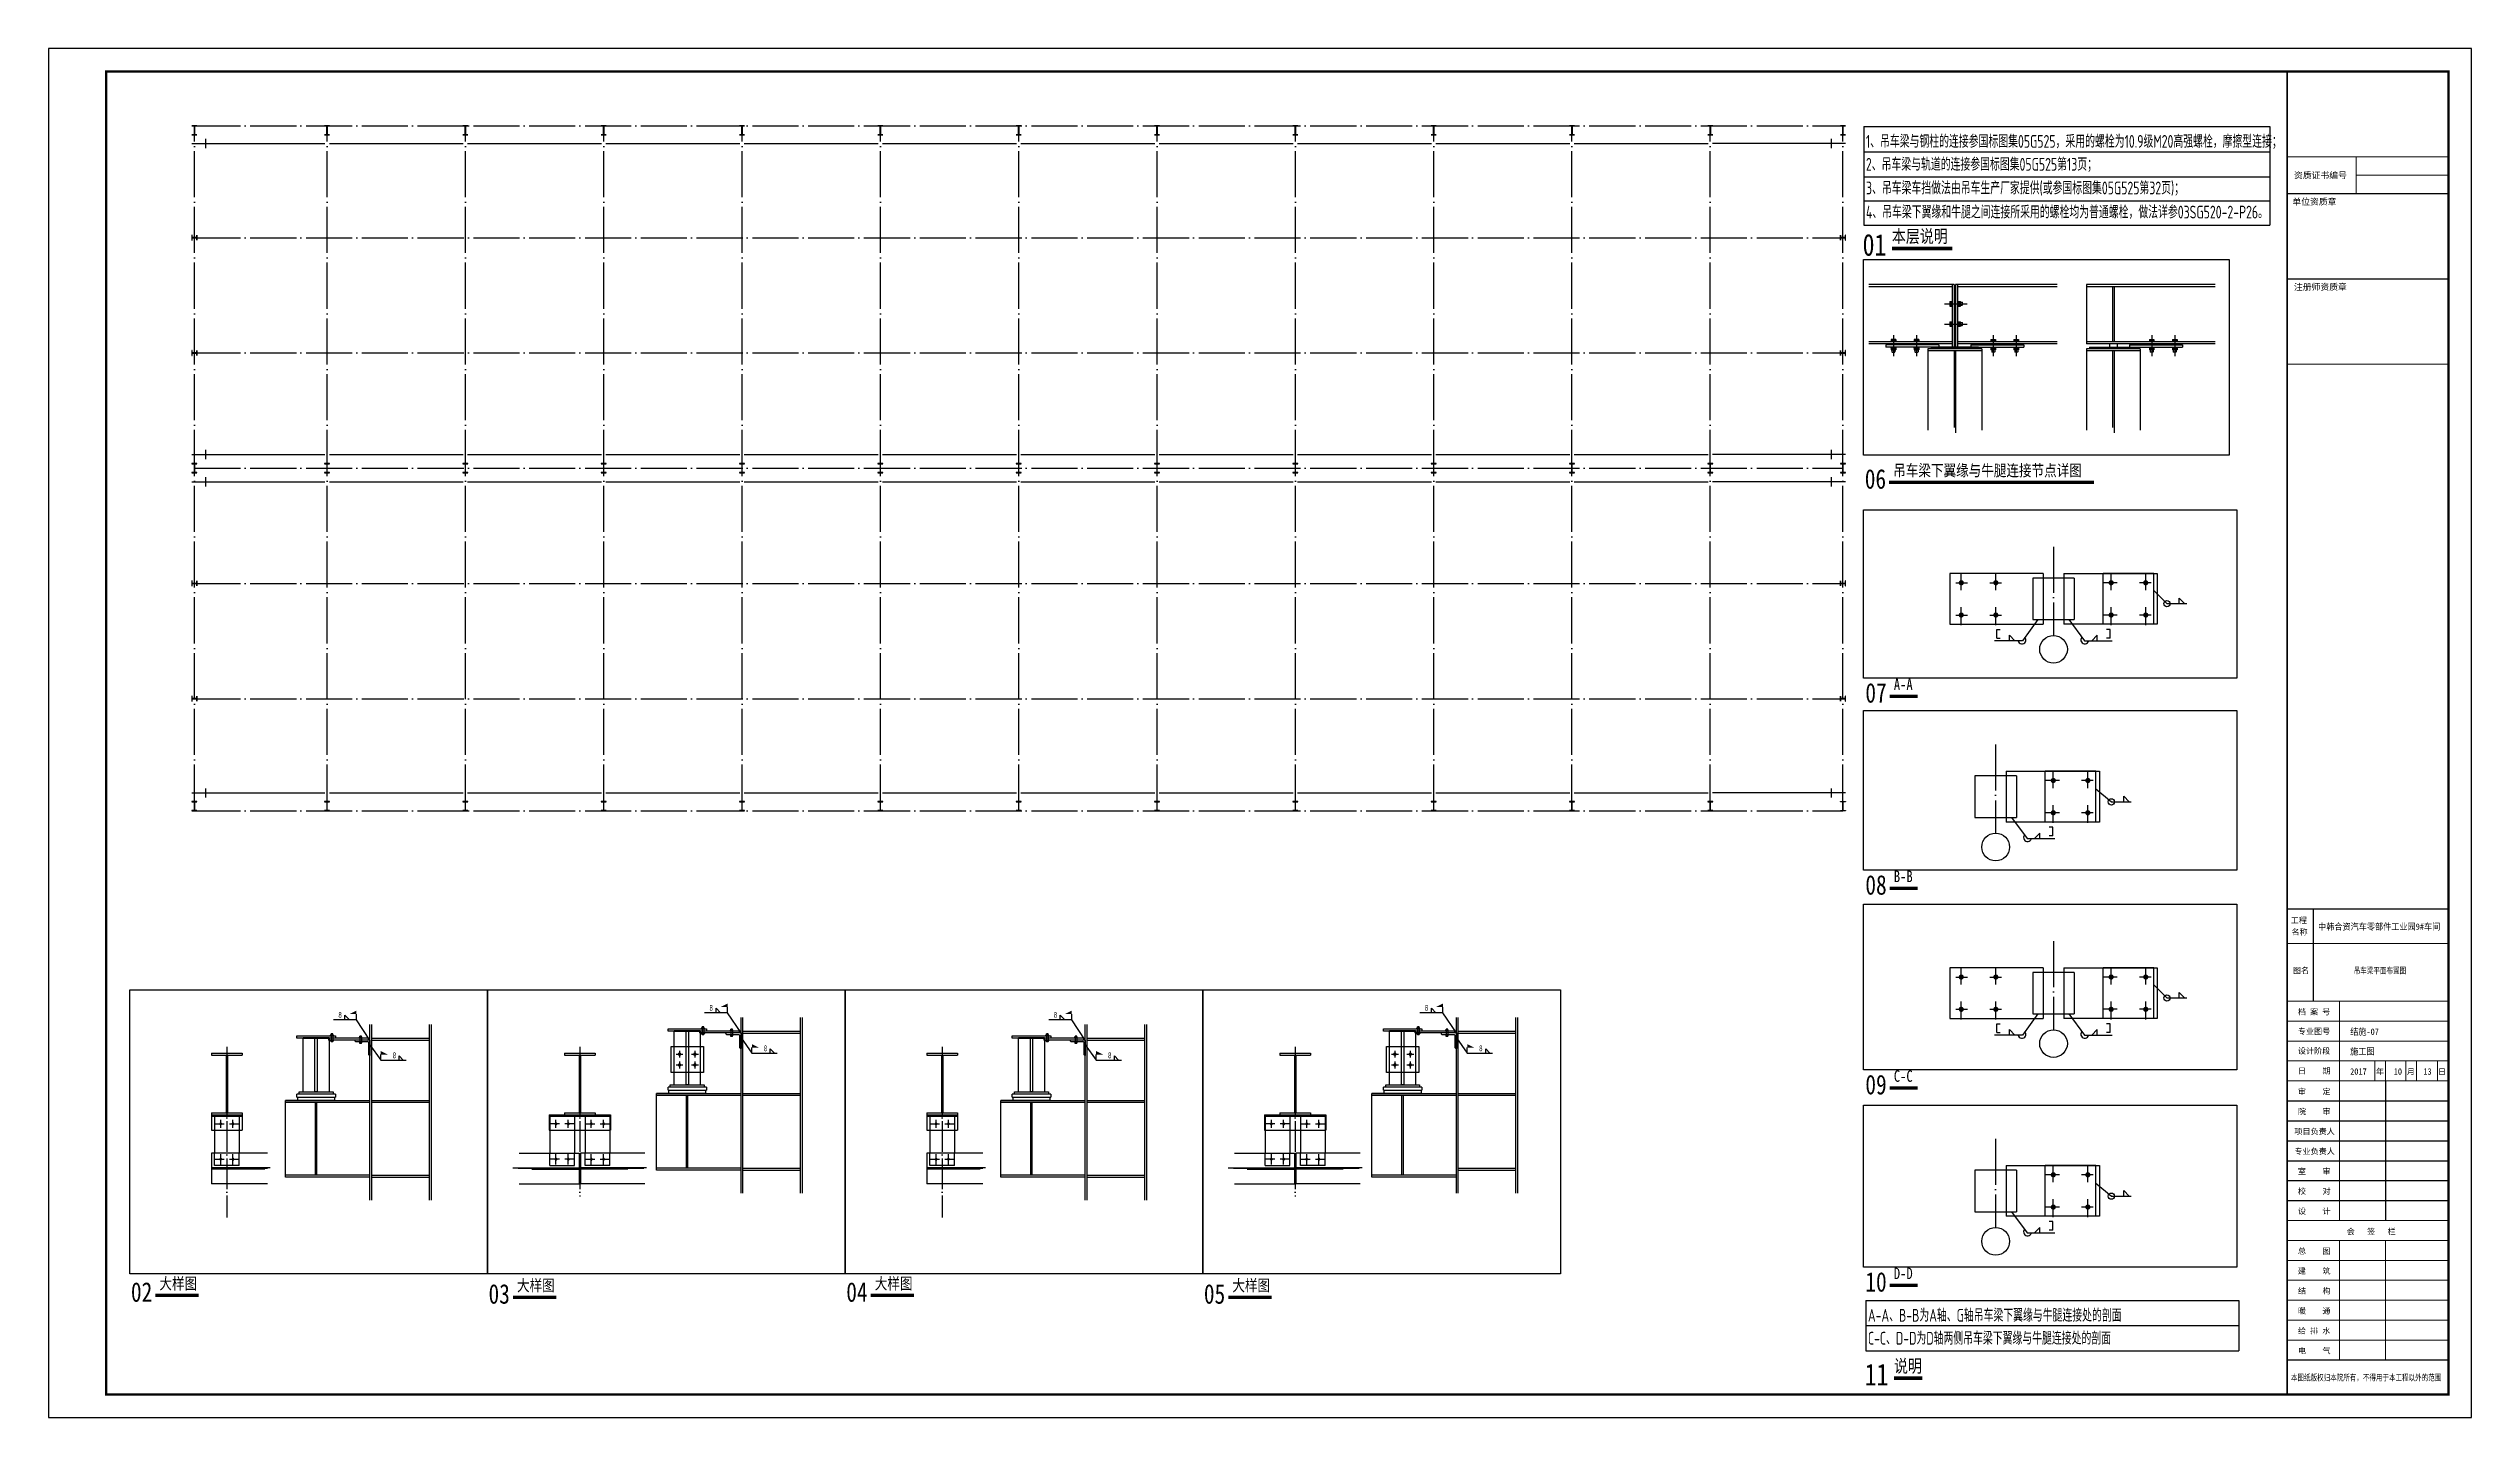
# Model space of a CAD drawing. Extents: x 3335981 to 3441081, y -1122115 to -866695.
# Drawn here: x 3335981 to 3441081, y -926095 to -866695 of the extents above; entities that cross this region are included whole.
import ezdxf
from ezdxf.enums import TextEntityAlignment as Align
from ezdxf.lldxf.tags import DXFTag

# ---------------------------------------------------------------- set-up
doc = ezdxf.new("R2010")
doc.units = 0
doc.header["$LTSCALE"] = 1000
doc.header["$MEASUREMENT"] = 0
for name, pattern in [('2', [3800, 3000, -300, 200, -300]), ('34', [0]), ('DOTE', [2.42, 2, -0.2, 0.02, -0.2])]:
    doc.linetypes.add(name, pattern=pattern)
doc.layers.get('0').update_dxf_attribs({"color": 2})
for name, color, linetype in [('DIM_SYMB', 3, 'Continuous'), ('DOTE', 1, 'DOTE'), ('GROUND', 2, 'Continuous'), ('PUB_DIM', 3, 'Continuous'), ('PUB_TEXT', 7, 'Continuous'), ('PUB_TITLE', 4, 'Continuous'), ('中文', 2, 'Continuous'), ('尺寸线及数字', 253, 'Continuous'), ('层10102', 7, 'Continuous'), ('板洞', 253, 'Continuous'), ('檩条', 7, 'Continuous'), ('焊缝标注', 1, 'Continuous'), ('编号标注', 253, 'Continuous'), ('螺栓孔标注', 253, 'Continuous'), ('轴线__点划线', 253, '2'), ('轴线__轴线号和轴圈', 3, 'Continuous'), ('附图框', 251, 'Continuous')]:
    doc.layers.add(name, color=color, linetype=linetype)
doc.layers.add('图签', color=130, linetype='Continuous', lineweight=20)
doc.styles.add('BIANHAO', font='SIMHEI.TTF', dxfattribs={"width": 0.8})
doc.styles.get("Standard").update_dxf_attribs({"font": 'sa-rs.shx', "width": 0.8, "bigfont": 'GBCBIG.shx'})
doc.styles.add('TSSD', font='tssdeng.shx', dxfattribs={"width": 0.7, "height": 300, "bigfont": 'tssdchn.shx'})
doc.styles.add('TUMING', font='SimSun.ttf', dxfattribs={"width": 0.8, "height": 500})
doc.styles.add('图签字', font='SimSun.ttf', dxfattribs={"height": 250})
tags = doc.linetypes.add('DASH', pattern=[0.35, 0.25, -0.1]).pattern_tags.tags
tags[6:7] = [DXFTag(74, 4), DXFTag(75, 0), DXFTag(340, '0'), DXFTag(46, 1.0), DXFTag(50, 0.0), DXFTag(44, 0.0), DXFTag(45, 0.0)]
tags[4:5] = [DXFTag(74, 4), DXFTag(75, 0), DXFTag(340, '0'), DXFTag(46, 1.0), DXFTag(50, 0.0), DXFTag(44, 0.0), DXFTag(45, 0.0)]

msp = doc.modelspace()

# ---------------------------------------------------------------- texts
at = {"linetype": '34', "style": 'TSSD', "width": 0.7}
for s, p in [('1、吊车梁与钢柱的连接参国标图集05G525，采用的螺栓为10.9级M20高强螺栓，摩擦型连接；', (3414812, -871005)), ('2、吊车梁与轨道的连接参国标图集05G525第13页；', (3414812, -872000)), ('3、吊车梁车挡做法由吊车生产厂家提供(或参国标图集05G525第32页)；', (3414817, -873027)), ('4、吊车梁下翼缘和牛腿之间连接所采用的螺栓均为普通螺栓，做法详参03SG520-2-P26。', (3414812, -874072)), ('A-A、B-B为A轴、G轴吊车梁下翼缘与牛腿连接处的剖面', (3414901, -921937)), ('C-C、D-D为D轴两侧吊车梁下翼缘与牛腿连接处的剖面', (3414901, -922932))]:
    msp.add_text(s, height=555.06, dxfattribs=at).set_placement(p)
at = {"color": 1, "linetype": 'Continuous', "style": '图签字', "width": 0.75}
msp.add_text('吊车梁平面布置图', height=270, dxfattribs=at).set_placement((3435974, -906835))
at = {"layer": 'DIM_SYMB', "color": 7, "style": 'TUMING', "width": 0.8}
for s, p in [('本层说明', (3415940, -875121)), ('说明', (3416029, -924136))]:
    msp.add_text(s, height=555.1, dxfattribs=at).set_placement(p)
at = {"layer": 'PUB_DIM', "color": 1, "linetype": 'ByBlock', "style": '图签字', "width": 0.9}
msp.add_text('结施-07', height=280, dxfattribs=at).set_placement((3435818, -909492))
at = {"layer": 'PUB_TEXT', "style": 'BIANHAO', "width": 0.8}
for s, p in [('01', (3414670, -875686)), ('11', (3414759, -924701))]:
    msp.add_text(s, height=943.6, dxfattribs=at).set_placement(p)

# ---------------------------------------------------------------- blocks, each defined once
blk = doc.blocks.new('tq')
at = {"color": 4}
for p, q in [((3435159, -1158678), (3435159, -1162678)), ((3438297, -1166138), (3438297, -1172193)), ((3434022, -1167003), (3441022, -1167003)), ((3434022, -1167868), (3441022, -1167868)), ((3434022, -1168733), (3441022, -1168733)), ((3434022, -1169598), (3441022, -1169598)), ((3434022, -1170463), (3441022, -1170463)), ((3434022, -1171328), (3441022, -1171328))]:
    blk.add_line(p, q, dxfattribs=at)
at = {"color": 4, "const_width": 50}
blk.add_lwpolyline([(3441022, -1131344), (3434022, -1131344)], dxfattribs=at)
at = {"layer": '图签', "color": 4}
for p, q in [((3437020, -1126044), (3437020, -1127644)), ((3441022, -1126844), (3437020, -1126844)), ((3434022, -1163543), (3441022, -1163543)), ((3441022, -1164408), (3434022, -1164408)), ((3434022, -1165273), (3441022, -1165273)), ((3435791, -1165273), (3440546, -1165273)), ((3436291, -1166138), (3436291, -1165273)), ((3437831, -1165273), (3437831, -1166138)), ((3438297, -1165273), (3438297, -1166138)), ((3439176, -1165273), (3439176, -1166138)), ((3439642, -1165273), (3439642, -1166138)), ((3440546, -1165273), (3440546, -1166138)), ((3440546, -1165273), (3440546, -1166138)), ((3436291, -1172193), (3436291, -1166138)), ((3440546, -1166138), (3437949, -1166138)), ((3438297, -1166138), (3438297, -1172193)), ((3434022, -1172193), (3441022, -1172193)), ((3437949, -1172193), (3435791, -1172193)), ((3434022, -1173058), (3441022, -1173058)), ((3434022, -1173923), (3441022, -1173923)), ((3436291, -1178248), (3436291, -1173058)), ((3436291, -1173058), (3437949, -1173058)), ((3438297, -1173058), (3438297, -1178248)), ((3438297, -1173058), (3438297, -1178248)), ((3434022, -1174788), (3441022, -1174788)), ((3434022, -1175653), (3441022, -1175653)), ((3434022, -1176518), (3441022, -1176518)), ((3434022, -1177383), (3441022, -1177383)), ((3437949, -1178248), (3436291, -1178248))]:
    blk.add_line(p, q, dxfattribs=at)
at = {"layer": '图签'}
blk.add_line((3436291, -1166138), (3436291, -1162678), dxfattribs=at)
at = {"layer": '图签', "color": 4, "const_width": 80}
blk.add_lwpolyline([(3434022, -1122343), (3441022, -1122343), (3441022, -1179743), (3434022, -1179743), (3434022, -1122343)], close=True, dxfattribs=at)
at = {"layer": '图签', "color": 4, "const_width": 50}
for points in [[(3441022, -1126044), (3434022, -1126044)], [(3441022, -1127644), (3434022, -1127644)], [(3441022, -1135044), (3434022, -1135044)], [(3441022, -1158678), (3434022, -1158678)], [(3441022, -1160178), (3434022, -1160178)], [(3441022, -1162678), (3434022, -1162678)], [(3441022, -1166138), (3434022, -1166138)], [(3434022, -1172193), (3441022, -1172193)], [(3434022, -1172193), (3441022, -1172193)], [(3434022, -1178248), (3441022, -1178248)]]:
    blk.add_lwpolyline(points, dxfattribs=at)
at = {"linetype": 'Continuous', "style": '图签字'}
for s, height, p in [('资质证书编号', 273.4, (3434320, -1126984)), ('单位资质章', 273.4, (3434252, -1128128)), ('注册师资质章', 273.4, (3434318, -1131828)), ('工程', 250, (3434182, -1159295)), ('名称', 250, (3434214, -1159801)), ('图名', 250, (3434276, -1161467)), ('档 案 号', 250, (3434491, -1163264)), ('专业图号', 250, (3434491, -1164112)), ('设计阶段', 250, (3434491, -1164963)), ('日    期', 250, (3434491, -1165828)), ('审    定', 250, (3434491, -1166724)), ('年', 250, (3437877, -1165859)), ('月', 250, (3439217, -1165859)), ('日', 250, (3440567, -1165859)), ('院    审', 250, (3434491, -1167589)), ('项目负责人', 250, (3434340, -1168454)), ('专业负责人', 250, (3434340, -1169319)), ('校    对', 250, (3434491, -1171049)), ('室    审', 250, (3434491, -1170184)), ('设    计', 250, (3434491, -1171914)), ('会   签   栏', 250, (3436609, -1172795)), ('总    图', 250, (3434491, -1173644)), ('建    筑', 250, (3434491, -1174509)), ('结    构', 250, (3434491, -1175374)), ('暖    通', 250, (3434491, -1176239)), ('给 排 水', 250, (3434491, -1177104)), ('电    气', 250, (3434493, -1177969))]:
    blk.add_text(s, height=height, dxfattribs=at).set_placement(p)
at = {"color": 1, "linetype": 'Continuous', "style": '图签字', "width": 0.75}
blk.add_text('本图纸版权归本院所有，不得用于本工程以外的范围', height=270, dxfattribs=at).set_placement((3434190, -1179142))
at = {"layer": 'PUB_DIM', "color": 3, "linetype": 'ByBlock', "style": '图签字', "width": 0.9}
for s, p in [('中韩合资汽车零部件工业园9#车间', (3435366, -1159584)), ('施工图', (3436756, -1164998))]:
    blk.add_text(s, height=280, dxfattribs=at).set_placement(p)
at = {"layer": 'PUB_DIM', "color": 1, "linetype": 'ByBlock', "style": '图签字', "width": 0.9}
for s, p in [('2017', (3436756, -1165871)), ('10', (3438648, -1165871)), ('13', (3439932, -1165871))]:
    blk.add_text(s, height=280, dxfattribs=at).set_placement(p)
blk = doc.blocks.new('吊车详图景县二')
at = {"linetype": 'ByBlock', "ltscale": 0.01}
for points in [[(14064, 8128), (30249, 8128), (30249, 824), (14064, 824)], [(14064, -576), (30249, -576), (30249, -7506), (14064, -7506)], [(14064, -8978), (30249, -8978), (30249, -16170), (14064, -16170)], [(14064, -17699), (30249, -17699), (30249, -24730), (14064, -24730)]]:
    blk.add_lwpolyline(points, close=True, dxfattribs=at)
at = {"layer": 'DIM_SYMB', "color": 3, "const_width": 143}
for points in [[(15196, 39), (16403, 39)], [(15196, -8291), (16403, -8291)], [(15196, -16955), (16403, -16955)], [(15196, -25515), (16403, -25515)]]:
    blk.add_lwpolyline(points, dxfattribs=at)
at = {"layer": '尺寸线及数字'}
for p, q in [((21849, 5363), (17799, 5363)), ((17799, 5363), (17799, 3162)), ((21849, 5363), (21849, 3162)), ((22749, 5363), (26799, 5363)), ((22749, 5363), (22749, 3162)), ((26799, 5363), (26799, 3162)), ((23199, 5163), (21399, 5163)), ((17799, 3162), (21849, 3162)), ((21399, 3363), (23199, 3363)), ((26799, 3162), (22749, 3162)), ((20689, -3417), (18889, -3417)), ((18889, -3417), (18889, -5217)), ((20239, -3217), (24289, -3217)), ((20239, -3217), (20239, -5417)), ((24289, -3217), (24289, -5417)), ((18889, -5217), (20689, -5217)), ((24289, -5417), (20239, -5417)), ((21849, -11743), (17799, -11743)), ((17799, -11743), (17799, -13944)), ((23199, -11943), (21399, -11943)), ((21849, -11743), (21849, -13944)), ((22749, -11743), (26799, -11743)), ((22749, -11743), (22749, -13944)), ((26799, -11743), (26799, -13944)), ((17799, -13944), (21849, -13944)), ((21399, -13743), (23199, -13743)), ((26799, -13944), (22749, -13944)), ((20689, -20523), (18889, -20523)), ((18889, -20523), (18889, -22323)), ((20239, -20323), (24289, -20323)), ((20239, -20323), (20239, -22524)), ((24289, -20323), (24289, -22524)), ((18889, -22323), (20689, -22323)), ((24289, -22524), (20239, -22524))]:
    blk.add_line(p, q, dxfattribs=at)
at = {"layer": '板洞', "color": 253}
for p, q in [((18299, 4637), (18299, 5385)), ((19799, 4637), (19799, 5385)), ((24799, 4637), (24799, 5385)), ((26299, 4637), (26299, 5385)), ((18066, 4963), (18575, 4963)), ((19532, 4963), (20049, 4963)), ((25066, 4963), (24449, 4963)), ((26532, 4963), (26023, 4963)), ((18066, 3563), (18575, 3563)), ((18299, 3125), (18299, 3900)), ((19532, 3563), (20049, 3563)), ((19799, 3125), (19799, 3900)), ((25066, 3563), (24449, 3563)), ((24799, 3125), (24799, 3900)), ((26532, 3563), (26023, 3563)), ((26299, 3125), (26299, 3900)), ((22556, -3617), (21939, -3617)), ((22289, -3943), (22289, -3195)), ((24022, -3617), (23513, -3617)), ((23789, -3943), (23789, -3195)), ((22556, -5017), (21939, -5017)), ((22289, -5455), (22289, -4680)), ((24022, -5017), (23513, -5017)), ((23789, -5455), (23789, -4680)), ((18066, -12143), (18575, -12143)), ((18299, -12469), (18299, -11721)), ((19532, -12143), (20049, -12143)), ((19799, -12469), (19799, -11721)), ((25066, -12143), (24449, -12143)), ((24799, -12469), (24799, -11721)), ((26532, -12143), (26023, -12143)), ((26299, -12469), (26299, -11721)), ((18066, -13543), (18575, -13543)), ((18299, -13981), (18299, -13206)), ((19532, -13543), (20049, -13543)), ((19799, -13981), (19799, -13206)), ((25066, -13543), (24449, -13543)), ((24799, -13981), (24799, -13206)), ((26532, -13543), (26023, -13543)), ((26299, -13981), (26299, -13206)), ((22556, -20723), (21939, -20723)), ((22289, -21049), (22289, -20301)), ((24022, -20723), (23513, -20723)), ((23789, -21049), (23789, -20301)), ((22289, -22561), (22289, -21786)), ((23789, -22561), (23789, -21786)), ((22556, -22123), (21939, -22123)), ((24022, -22123), (23513, -22123))]:
    blk.add_line(p, q, dxfattribs=at)
at = {"layer": '板洞', "color": 253, "linetype": 'DASH'}
for p, q in [((26649, 5363), (24450, 5363)), ((24450, 3162), (24450, 5363)), ((26649, 3162), (26649, 5363)), ((21399, 5163), (21399, 3363)), ((23199, 5163), (23199, 3363)), ((26649, 3162), (24450, 3162)), ((20689, -3417), (20689, -5217)), ((24139, -3217), (21940, -3217)), ((21940, -5417), (21940, -3217)), ((24139, -5417), (24139, -3217)), ((24139, -5417), (21940, -5417)), ((21399, -11943), (21399, -13743)), ((23199, -11943), (23199, -13743)), ((26649, -11743), (24450, -11743)), ((24450, -13944), (24450, -11743)), ((26649, -13944), (26649, -11743)), ((26649, -13944), (24450, -13944)), ((20689, -20523), (20689, -22323)), ((24139, -20323), (21940, -20323)), ((21940, -22524), (21940, -20323)), ((24139, -22524), (24139, -20323)), ((24139, -22524), (21940, -22524))]:
    blk.add_line(p, q, dxfattribs=at)
at = {"layer": '板洞', "const_width": 113}
for points in [[(18243, 4963, -1), (18355, 4963, -1), (18243, 4963, -1)], [(19743, 4963, -1), (19855, 4963, -1), (19743, 4963, -1)], [(24856, 4963, 1), (24743, 4963, 1), (24856, 4963, 1)], [(26356, 4963, 1), (26243, 4963, 1), (26356, 4963, 1)], [(18243, 3563, -1), (18355, 3563, -1), (18243, 3563, -1)], [(19743, 3563, -1), (19855, 3563, -1), (19743, 3563, -1)], [(24856, 3563, 1), (24743, 3563, 1), (24856, 3563, 1)], [(26356, 3563, 1), (26243, 3563, 1), (26356, 3563, 1)], [(22346, -3617, 1), (22233, -3617, 1), (22346, -3617, 1)], [(23846, -3617, 1), (23733, -3617, 1), (23846, -3617, 1)], [(22346, -5017, 1), (22233, -5017, 1), (22346, -5017, 1)], [(23846, -5017, 1), (23733, -5017, 1), (23846, -5017, 1)], [(18243, -12143, -1), (18355, -12143, -1), (18243, -12143, -1)], [(19743, -12143, -1), (19855, -12143, -1), (19743, -12143, -1)], [(24856, -12143, 1), (24743, -12143, 1), (24856, -12143, 1)], [(26356, -12143, 1), (26243, -12143, 1), (26356, -12143, 1)], [(18243, -13543, -1), (18355, -13543, -1), (18243, -13543, -1)], [(19743, -13543, -1), (19855, -13543, -1), (19743, -13543, -1)], [(24856, -13543, 1), (24743, -13543, 1), (24856, -13543, 1)], [(26356, -13543, 1), (26243, -13543, 1), (26356, -13543, 1)], [(22346, -20723, 1), (22233, -20723, 1), (22346, -20723, 1)], [(23846, -20723, 1), (23733, -20723, 1), (23846, -20723, 1)], [(22346, -22123, 1), (22233, -22123, 1), (22346, -22123, 1)], [(23846, -22123, 1), (23733, -22123, 1), (23846, -22123, 1)]]:
    blk.add_lwpolyline(points, format="xyb", dxfattribs=at)
at = {"layer": '檩条', "ltscale": 0.1}
for centre in [(27221, 4057), (24811, -4543), (27221, -13049), (24811, -21649)]:
    blk.add_circle(centre, 136, dxfattribs=at)
at = {"layer": '焊缝标注'}
for p, q in [((26649, 4625), (27221, 4057)), ((27987, 4057), (27754, 4298)), ((27754, 4057), (27754, 4298)), ((21624, 3363), (20953, 2442)), ((22965, 3363), (23637, 2442)), ((27221, 4057), (28083, 4057)), ((20953, 2442), (19747, 2442)), ((19834, 2562), (19834, 2937)), ((19834, 2937), (19988, 2937)), ((19834, 2562), (19988, 2562)), ((20628, 2442), (20396, 2683)), ((20396, 2442), (20396, 2683)), ((23637, 2442), (24843, 2442)), ((23961, 2442), (24194, 2683)), ((24194, 2442), (24194, 2683)), ((24756, 2937), (24602, 2937)), ((24756, 2562), (24602, 2562)), ((24756, 2562), (24756, 2937)), ((24139, -3975), (24811, -4543)), ((20480, -5217), (21152, -6138)), ((24811, -4543), (25673, -4543)), ((25577, -4543), (25344, -4302)), ((25344, -4543), (25344, -4302)), ((21152, -6138), (22357, -6138)), ((21476, -6138), (21709, -5897)), ((21709, -6138), (21709, -5897)), ((22270, -5643), (22117, -5643)), ((22270, -6018), (22117, -6018)), ((22270, -6018), (22270, -5643)), ((26649, -12481), (27221, -13049)), ((27221, -13049), (28083, -13049)), ((27987, -13049), (27754, -12808)), ((27754, -13049), (27754, -12808)), ((20953, -14664), (19747, -14664)), ((19834, -14545), (19834, -14170)), ((19834, -14170), (19988, -14170)), ((19834, -14545), (19988, -14545)), ((20628, -14664), (20396, -14423)), ((20396, -14664), (20396, -14423)), ((21624, -13743), (20953, -14664)), ((22965, -13743), (23637, -14664)), ((23637, -14664), (24843, -14664)), ((23961, -14664), (24194, -14423)), ((24194, -14664), (24194, -14423)), ((24756, -14170), (24602, -14170)), ((24756, -14545), (24602, -14545)), ((24756, -14545), (24756, -14170)), ((24139, -21081), (24811, -21649)), ((24811, -21649), (25673, -21649)), ((25577, -21649), (25344, -21408)), ((25344, -21649), (25344, -21408)), ((20480, -22323), (21152, -23244)), ((21476, -23244), (21709, -23003)), ((21709, -23244), (21709, -23003)), ((22270, -22749), (22117, -22749)), ((22270, -23124), (22270, -22749)), ((21152, -23244), (22357, -23244)), ((22270, -23124), (22117, -23124))]:
    blk.add_line(p, q, dxfattribs=at)
for centre, start, end in [((20931, 2482), 193.61848, 39.90236), ((23659, 2482), 140.09764, 346.38152), ((21173, -6098), 140.09764, 346.38152), ((20931, -14624), 193.61848, 39.90236), ((23659, -14624), 140.09764, 346.38152), ((21173, -23204), 140.09764, 346.38152)]:
    blk.add_arc(centre, 171, start, end, dxfattribs=at)
for points in [[(26649, 4625), (26815, 4497), (26775, 4457)], [(21624, 3363), (21497, 3233), (21536, 3201)], [(22965, 3363), (23093, 3233), (23054, 3201)], [(24139, -3975), (24320, -4089), (24284, -4140)], [(20480, -5217), (20608, -5347), (20568, -5379)], [(26649, -12481), (26815, -12610), (26775, -12649)], [(21624, -13743), (21497, -13873), (21536, -13906)], [(22965, -13743), (23093, -13873), (23054, -13906)], [(24139, -21081), (24320, -21195), (24284, -21247)], [(20480, -22323), (20608, -22453), (20568, -22485)]]:
    blk.add_solid(points, dxfattribs=at)
at = {"layer": '轴线__点划线', "linetype": 'DOTE'}
for p, q in [((22299, 6523), (22299, 2678)), ((19789, -2057), (19789, -5902)), ((22299, -10583), (22299, -14429)), ((19789, -19163), (19789, -23009))]:
    blk.add_line(p, q, dxfattribs=at)
at = {"layer": '轴线__轴线号和轴圈'}
for centre in [(22299, 2078), (19789, -6502), (22299, -15029), (19789, -23609)]:
    blk.add_circle(centre, 600, dxfattribs=at)
at = {"layer": 'DIM_SYMB', "color": 7, "style": 'TUMING', "width": 0.8}
for s, p in [('A-A', (15374, 304)), ('B-B', (15374, -8026)), ('C-C', (15374, -16690)), ('D-D', (15374, -25250))]:
    blk.add_text(s, height=500.2, dxfattribs=at).set_placement(p)
at = {"layer": 'PUB_TEXT', "style": 'BIANHAO', "width": 0.8}
for s, p in [('07', (14138, -239)), ('08', (14138, -8570)), ('09', (14138, -17234)), ('10', (14138, -25794))]:
    blk.add_text(s, height=850, dxfattribs=at).set_placement(p)
blk = doc.blocks.new('吊车详图西伯力')
for p, q in [((28280, -8002, -2), (28280, -8122, -2)), ((30279, -8002, -2), (30279, -8122, -2)), ((74823, -8002, -2), (74823, -8122, -2)), ((76823, -8002, -2), (76823, -8122, -2))]:
    blk.add_line(p, q)
at = {"linetype": 'ByBlock', "ltscale": 0.01}
for p, q in [((15626, -12067, -2), (10126, -12067, -2)), ((15626, -12192, -2), (10126, -12192, -2)), ((39769, -11611, -2), (34270, -11611, -2)), ((39769, -11736, -2), (34270, -11736, -2)), ((62169, -12067, -2), (56669, -12067, -2)), ((62169, -12192, -2), (56669, -12192, -2)), ((86313, -12067, -2), (80813, -12067, -2)), ((86313, -12192, -2), (80813, -12192, -2))]:
    blk.add_line(p, q, dxfattribs=at)
for points in [[(0, 0), (23268, 0), (23268, -18487), (0, -18487)], [(23268, 0), (46543, 0), (46543, -18487), (23268, -18487)], [(46543, 0), (69811, 0), (69811, -18487), (46543, -18487)], [(69811, 0), (93087, 0), (93087, -18487), (69811, -18487)]]:
    blk.add_lwpolyline(points, close=True, dxfattribs=at)
at = {"layer": 'DIM_SYMB', "color": 3, "const_width": 214}
for points in [[(1662, -19883), (4489, -19883)], [(24928, -20007), (27755, -20007)], [(48205, -19883), (51032, -19883)], [(71471, -20007), (74299, -20007)]]:
    blk.add_lwpolyline(points, dxfattribs=at)
at = {"layer": '尺寸线及数字'}
for p, q in [((14748, -1951, -2), (14748, -1576, -2)), ((38892, -1495, -2), (37392, -1495, -2)), ((38442, -1495, -2), (38142, -1195, -2)), ((38142, -1495, -2), (38142, -1195, -2)), ((38892, -1495, -2), (38892, -1120, -2)), ((39769, -2805, -2), (38892, -1495, -2)), ((61291, -1951, -2), (61291, -1576, -2)), ((85435, -1495, -2), (83935, -1495, -2)), ((84985, -1495, -2), (84685, -1195, -2)), ((84685, -1495, -2), (84685, -1195, -2)), ((85435, -1495, -2), (85435, -1120, -2)), ((86313, -2805, -2), (85435, -1495, -2)), ((10876, -3142, -2), (10876, -2992, -2)), ((10876, -2992, -2), (13376, -2992, -2)), ((15526, -3142, -2), (10876, -3142, -2)), ((11276, -6642, -2), (11276, -3097, -2)), ((11276, -3097, -2), (12976, -3097, -2)), ((11276, -3142, -2), (12976, -3142, -2)), ((11276, -3142, -2), (12976, -3142, -2)), ((12050, -3142, -2), (12200, -3142, -2)), ((12050, -6642, -2), (12050, -3142, -2)), ((12200, -3142, -2), (12200, -6642, -2)), ((12926, -3142, -2), (12926, -3262, -2)), ((12976, -3097, -2), (12976, -6642, -2)), ((13051, -2992, -2), (13051, -2952, -2)), ((13241, -2942, -2), (13061, -2942, -2)), ((13075, -2942, -2), (13075, -2927, -2)), ((13215, -2917, -2), (13085, -2917, -2)), ((13201, -2867, -2), (13101, -2867, -2)), ((13101, -2917, -2), (13101, -2867, -2)), ((13101, -2917, -2), (13101, -3337, -2)), ((13201, -2917, -2), (13201, -2867, -2)), ((13201, -2917, -2), (13201, -3337, -2)), ((13225, -2942, -2), (13225, -2927, -2)), ((14748, -1951, -2), (13248, -1951, -2)), ((13251, -2992, -2), (13251, -2952, -2)), ((13376, -2992, -2), (13376, -3142, -2)), ((14298, -1951, -2), (13998, -1651, -2)), ((13998, -1951, -2), (13998, -1651, -2)), ((15626, -3262, -2), (14748, -1951, -2)), ((14920, -3142, -2), (14920, -3102, -2)), ((15121, -3092, -2), (14931, -3092, -2)), ((14946, -3092, -2), (14946, -3077, -2)), ((15086, -3067, -2), (14955, -3067, -2)), ((15070, -3017, -2), (14971, -3017, -2)), ((15070, -3017, -2), (14971, -3017, -2)), ((14971, -3067, -2), (14971, -3017, -2)), ((14971, -3067, -2), (14971, -3432, -2)), ((15070, -3067, -2), (15070, -3017, -2)), ((15070, -3067, -2), (15070, -3432, -2)), ((15096, -3092, -2), (15096, -3077, -2)), ((15121, -3142, -2), (15121, -3092, -2)), ((15526, -3262, -2), (15526, -3142, -2)), ((15626, -13677, -2), (15626, -2252, -2)), ((15745, -13677, -2), (15745, -2252, -2)), ((15745, -3142, -2), (19504, -3142, -2)), ((19504, -13677, -2), (19504, -2252, -2)), ((19625, -13677, -2), (19625, -2252, -2)), ((35019, -2685, -2), (35019, -2535, -2)), ((35019, -2535, -2), (37519, -2535, -2)), ((39669, -2685, -2), (35019, -2685, -2)), ((35419, -6186, -2), (35419, -2641, -2)), ((35419, -2641, -2), (37120, -2641, -2)), ((35419, -2685, -2), (37120, -2685, -2)), ((35419, -2685, -2), (37120, -2685, -2)), ((36194, -2685, -2), (36344, -2685, -2)), ((36194, -6186, -2), (36194, -2685, -2)), ((36344, -2685, -2), (36344, -6186, -2)), ((37069, -2685, -2), (37069, -2805, -2)), ((39769, -2805, -2), (37069, -2805, -2)), ((37120, -2641, -2), (37120, -6186, -2)), ((37194, -2535, -2), (37194, -2496, -2)), ((37194, -2805, -2), (37194, -2845, -2)), ((37384, -2486, -2), (37204, -2486, -2)), ((37384, -2856, -2), (37204, -2856, -2)), ((37219, -2486, -2), (37219, -2471, -2)), ((37219, -2856, -2), (37219, -2871, -2)), ((37359, -2460, -2), (37229, -2460, -2)), ((37359, -2880, -2), (37229, -2880, -2)), ((37344, -2411, -2), (37244, -2411, -2)), ((37244, -2460, -2), (37244, -2411, -2)), ((37244, -2460, -2), (37244, -2880, -2)), ((37244, -2931, -2), (37244, -2880, -2)), ((37344, -2931, -2), (37244, -2931, -2)), ((37344, -2460, -2), (37344, -2411, -2)), ((37344, -2460, -2), (37344, -2880, -2)), ((37344, -2931, -2), (37344, -2880, -2)), ((37369, -2486, -2), (37369, -2471, -2)), ((37369, -2856, -2), (37369, -2871, -2)), ((37394, -2535, -2), (37394, -2496, -2)), ((37394, -2805, -2), (37394, -2845, -2)), ((37519, -2535, -2), (37519, -2685, -2)), ((39769, -2805, -2), (38769, -2805, -2)), ((38819, -2905, -2), (39619, -2905, -2)), ((39064, -2685, -2), (39064, -2646, -2)), ((39064, -2905, -2), (39064, -2941, -2)), ((39264, -2636, -2), (39075, -2636, -2)), ((39255, -2951, -2), (39075, -2951, -2)), ((39089, -2636, -2), (39089, -2621, -2)), ((39089, -2951, -2), (39089, -2966, -2)), ((39229, -2610, -2), (39099, -2610, -2)), ((39229, -2976, -2), (39099, -2976, -2)), ((39214, -2561, -2), (39114, -2561, -2)), ((39214, -2561, -2), (39114, -2561, -2)), ((39114, -2610, -2), (39114, -2561, -2)), ((39114, -2610, -2), (39114, -2976, -2)), ((39114, -3026, -2), (39114, -2976, -2)), ((39214, -3026, -2), (39114, -3026, -2)), ((39214, -3026, -2), (39114, -3026, -2)), ((39214, -2610, -2), (39214, -2561, -2)), ((39214, -2610, -2), (39214, -2976, -2)), ((39214, -3026, -2), (39214, -2976, -2)), ((39239, -2636, -2), (39239, -2621, -2)), ((39239, -2951, -2), (39239, -2966, -2)), ((39264, -2685, -2), (39264, -2636, -2)), ((39264, -2905, -2), (39264, -2941, -2)), ((39669, -2805, -2), (39669, -2685, -2)), ((39669, -2955, -2), (39669, -3755, -2)), ((39769, -13220, -2), (39769, -1796, -2)), ((39769, -2805, -2), (39769, -3805, -2)), ((39769, -3116, -2), (40474, -4127, -2)), ((39889, -13220, -2), (39889, -1796, -2)), ((39889, -2685, -2), (43648, -2685, -2)), ((39889, -2811, -2), (43648, -2811, -2)), ((43648, -13220, -2), (43648, -1796, -2)), ((43769, -13220, -2), (43769, -1796, -2)), ((57419, -3142, -2), (57419, -2992, -2)), ((57419, -2992, -2), (59919, -2992, -2)), ((62069, -3142, -2), (57419, -3142, -2)), ((57819, -6642, -2), (57819, -3097, -2)), ((57819, -3097, -2), (59519, -3097, -2)), ((57819, -3142, -2), (59519, -3142, -2)), ((57819, -3142, -2), (59519, -3142, -2)), ((58594, -3142, -2), (58744, -3142, -2)), ((58594, -6642, -2), (58594, -3142, -2)), ((58744, -3142, -2), (58744, -6642, -2)), ((59469, -3142, -2), (59469, -3262, -2)), ((59519, -3097, -2), (59519, -6642, -2)), ((59594, -2992, -2), (59594, -2952, -2)), ((59784, -2942, -2), (59604, -2942, -2)), ((59619, -2942, -2), (59619, -2927, -2)), ((59759, -2917, -2), (59629, -2917, -2)), ((59744, -2867, -2), (59644, -2867, -2)), ((59644, -2917, -2), (59644, -2867, -2)), ((59644, -2917, -2), (59644, -3337, -2)), ((59744, -2917, -2), (59744, -2867, -2)), ((59744, -2917, -2), (59744, -3337, -2)), ((59769, -2942, -2), (59769, -2927, -2)), ((61291, -1951, -2), (59791, -1951, -2)), ((59794, -2992, -2), (59794, -2952, -2)), ((59919, -2992, -2), (59919, -3142, -2)), ((60841, -1951, -2), (60541, -1651, -2)), ((60541, -1951, -2), (60541, -1651, -2)), ((62169, -3262, -2), (61291, -1951, -2)), ((61464, -3142, -2), (61464, -3102, -2)), ((61664, -3092, -2), (61474, -3092, -2)), ((61489, -3092, -2), (61489, -3077, -2)), ((61629, -3067, -2), (61499, -3067, -2)), ((61614, -3017, -2), (61514, -3017, -2)), ((61614, -3017, -2), (61514, -3017, -2)), ((61514, -3067, -2), (61514, -3017, -2)), ((61514, -3067, -2), (61514, -3432, -2)), ((61614, -3067, -2), (61614, -3017, -2)), ((61614, -3067, -2), (61614, -3432, -2)), ((61639, -3092, -2), (61639, -3077, -2)), ((61664, -3142, -2), (61664, -3092, -2)), ((62069, -3262, -2), (62069, -3142, -2)), ((62169, -13677, -2), (62169, -2252, -2)), ((62289, -13677, -2), (62289, -2252, -2)), ((62289, -3142, -2), (66048, -3142, -2)), ((66048, -13677, -2), (66048, -2252, -2)), ((66169, -13677, -2), (66169, -2252, -2)), ((81563, -2685, -2), (81563, -2535, -2)), ((81563, -2535, -2), (84063, -2535, -2)), ((86213, -2685, -2), (81563, -2685, -2)), ((81963, -6186, -2), (81963, -2641, -2)), ((81963, -2641, -2), (83663, -2641, -2)), ((81963, -2685, -2), (83663, -2685, -2)), ((81963, -2685, -2), (83663, -2685, -2)), ((82737, -2685, -2), (82887, -2685, -2)), ((82737, -6186, -2), (82737, -2685, -2)), ((82887, -2685, -2), (82887, -6186, -2)), ((83613, -2685, -2), (83613, -2805, -2)), ((86313, -2805, -2), (83613, -2805, -2)), ((83663, -2641, -2), (83663, -6186, -2)), ((83738, -2535, -2), (83738, -2496, -2)), ((83738, -2805, -2), (83738, -2845, -2)), ((83928, -2486, -2), (83748, -2486, -2)), ((83928, -2856, -2), (83748, -2856, -2)), ((83762, -2486, -2), (83762, -2471, -2)), ((83762, -2856, -2), (83762, -2871, -2)), ((83902, -2460, -2), (83772, -2460, -2)), ((83902, -2880, -2), (83772, -2880, -2)), ((83888, -2411, -2), (83788, -2411, -2)), ((83788, -2460, -2), (83788, -2411, -2)), ((83788, -2460, -2), (83788, -2880, -2)), ((83788, -2931, -2), (83788, -2880, -2)), ((83888, -2931, -2), (83788, -2931, -2)), ((83888, -2460, -2), (83888, -2411, -2)), ((83888, -2460, -2), (83888, -2880, -2)), ((83888, -2931, -2), (83888, -2880, -2)), ((83912, -2486, -2), (83912, -2471, -2)), ((83912, -2856, -2), (83912, -2871, -2)), ((83938, -2535, -2), (83938, -2496, -2)), ((83938, -2805, -2), (83938, -2845, -2)), ((84063, -2535, -2), (84063, -2685, -2)), ((86313, -2805, -2), (85313, -2805, -2)), ((85363, -2905, -2), (86163, -2905, -2)), ((85607, -2685, -2), (85607, -2646, -2)), ((85607, -2905, -2), (85607, -2941, -2)), ((85808, -2636, -2), (85618, -2636, -2)), ((85798, -2951, -2), (85618, -2951, -2)), ((85633, -2636, -2), (85633, -2621, -2)), ((85633, -2951, -2), (85633, -2966, -2)), ((85773, -2610, -2), (85642, -2610, -2)), ((85773, -2976, -2), (85642, -2976, -2)), ((85757, -2561, -2), (85658, -2561, -2)), ((85757, -2561, -2), (85658, -2561, -2)), ((85658, -2610, -2), (85658, -2561, -2)), ((85658, -2610, -2), (85658, -2976, -2)), ((85658, -3026, -2), (85658, -2976, -2)), ((85757, -3026, -2), (85658, -3026, -2)), ((85757, -3026, -2), (85658, -3026, -2)), ((85757, -2610, -2), (85757, -2561, -2)), ((85757, -2610, -2), (85757, -2976, -2)), ((85757, -3026, -2), (85757, -2976, -2)), ((85783, -2636, -2), (85783, -2621, -2)), ((85783, -2951, -2), (85783, -2966, -2)), ((85808, -2685, -2), (85808, -2636, -2)), ((85808, -2905, -2), (85808, -2941, -2)), ((86213, -2805, -2), (86213, -2685, -2)), ((86213, -2955, -2), (86213, -3755, -2)), ((86313, -13220, -2), (86313, -1796, -2)), ((86313, -2805, -2), (86313, -3805, -2)), ((86313, -3116, -2), (87017, -4127, -2)), ((86432, -13220, -2), (86432, -1796, -2)), ((86432, -2685, -2), (90191, -2685, -2)), ((86432, -2811, -2), (90191, -2811, -2)), ((90191, -13220, -2), (90191, -1796, -2)), ((90312, -13220, -2), (90312, -1796, -2)), ((5316, -4122, -2), (7316, -4122, -2)), ((5316, -4122, -2), (5316, -4242, -2)), ((5316, -4242, -2), (7316, -4242, -2)), ((6266, -4242, -2), (6266, -8002, -2)), ((6366, -4242, -2), (6366, -8002, -2)), ((7316, -4122, -2), (7316, -4242, -2)), ((15626, -3262, -2), (12926, -3262, -2)), ((13051, -3262, -2), (13051, -3302, -2)), ((13241, -3312, -2), (13061, -3312, -2)), ((13075, -3312, -2), (13075, -3327, -2)), ((13215, -3337, -2), (13085, -3337, -2)), ((13101, -3387, -2), (13101, -3337, -2)), ((13201, -3387, -2), (13101, -3387, -2)), ((13201, -3387, -2), (13201, -3337, -2)), ((13225, -3312, -2), (13225, -3327, -2)), ((13251, -3262, -2), (13251, -3302, -2)), ((15626, -3262, -2), (14626, -3262, -2)), ((14676, -3362, -2), (15476, -3362, -2)), ((14920, -3362, -2), (14920, -3397, -2)), ((15111, -3408, -2), (14931, -3408, -2)), ((14946, -3408, -2), (14946, -3423, -2)), ((15086, -3432, -2), (14955, -3432, -2)), ((14971, -3483, -2), (14971, -3432, -2)), ((15070, -3483, -2), (14971, -3483, -2)), ((15070, -3483, -2), (14971, -3483, -2)), ((15070, -3483, -2), (15070, -3432, -2)), ((15096, -3408, -2), (15096, -3423, -2)), ((15121, -3362, -2), (15121, -3397, -2)), ((15526, -3412, -2), (15526, -4212, -2)), ((15626, -3262, -2), (15626, -4262, -2)), ((15626, -3572, -2), (16330, -4583, -2)), ((15745, -3267, -2), (19504, -3267, -2)), ((16330, -4583, -2), (16330, -4208, -2)), ((16330, -4583, -2), (17973, -4583, -2)), ((17532, -4283, -2), (17793, -4583, -2)), ((17532, -4583, -2), (17532, -4283, -2)), ((28279, -4122, -2), (30279, -4122, -2)), ((28279, -4122, -2), (28279, -4242, -2)), ((28279, -4242, -2), (30279, -4242, -2)), ((29229, -4242, -2), (29229, -8002, -2)), ((29330, -4242, -2), (29330, -8002, -2)), ((30279, -4122, -2), (30279, -4242, -2)), ((40474, -4127, -2), (40474, -3752, -2)), ((40474, -4127, -2), (42116, -4127, -2)), ((41676, -3827, -2), (41937, -4127, -2)), ((41676, -4127, -2), (41676, -3827, -2)), ((51860, -4122, -2), (53859, -4122, -2)), ((51860, -4122, -2), (51860, -4242, -2)), ((51860, -4242, -2), (53859, -4242, -2)), ((52809, -4242, -2), (52809, -8002, -2)), ((52910, -4242, -2), (52910, -8002, -2)), ((53859, -4122, -2), (53859, -4242, -2)), ((62169, -3262, -2), (59469, -3262, -2)), ((59594, -3262, -2), (59594, -3302, -2)), ((59784, -3312, -2), (59604, -3312, -2)), ((59619, -3312, -2), (59619, -3327, -2)), ((59759, -3337, -2), (59629, -3337, -2)), ((59644, -3387, -2), (59644, -3337, -2)), ((59744, -3387, -2), (59644, -3387, -2)), ((59744, -3387, -2), (59744, -3337, -2)), ((59769, -3312, -2), (59769, -3327, -2)), ((59794, -3262, -2), (59794, -3302, -2)), ((62169, -3262, -2), (61169, -3262, -2)), ((61219, -3362, -2), (62019, -3362, -2)), ((61464, -3362, -2), (61464, -3397, -2)), ((61654, -3408, -2), (61474, -3408, -2)), ((61489, -3408, -2), (61489, -3423, -2)), ((61629, -3432, -2), (61499, -3432, -2)), ((61514, -3483, -2), (61514, -3432, -2)), ((61614, -3483, -2), (61514, -3483, -2)), ((61614, -3483, -2), (61514, -3483, -2)), ((61614, -3483, -2), (61614, -3432, -2)), ((61639, -3408, -2), (61639, -3423, -2)), ((61664, -3362, -2), (61664, -3397, -2)), ((62069, -3412, -2), (62069, -4212, -2)), ((62169, -3262, -2), (62169, -4262, -2)), ((62169, -3572, -2), (62873, -4583, -2)), ((62289, -3267, -2), (66048, -3267, -2)), ((62873, -4583, -2), (62873, -4208, -2)), ((62873, -4583, -2), (64516, -4583, -2)), ((64075, -4283, -2), (64337, -4583, -2)), ((64075, -4583, -2), (64075, -4283, -2)), ((74823, -4122, -2), (76823, -4122, -2)), ((74823, -4122, -2), (74823, -4242, -2)), ((74823, -4242, -2), (76823, -4242, -2)), ((75773, -4242, -2), (75773, -8002, -2)), ((75873, -4242, -2), (75873, -8002, -2)), ((76823, -4122, -2), (76823, -4242, -2)), ((87017, -4127, -2), (87017, -3752, -2)), ((87017, -4127, -2), (88660, -4127, -2)), ((88219, -3827, -2), (88480, -4127, -2)), ((88219, -4127, -2), (88219, -3827, -2)), ((35169, -6186, -2), (37369, -6186, -2)), ((35169, -6336, -2), (35169, -6186, -2)), ((36344, -6186, -2), (36194, -6186, -2)), ((37369, -6186, -2), (37369, -6336, -2)), ((81713, -6186, -2), (83913, -6186, -2)), ((81713, -6336, -2), (81713, -6186, -2)), ((82887, -6186, -2), (82737, -6186, -2)), ((83913, -6186, -2), (83913, -6336, -2)), ((13350, -7192, -2), (10126, -7192, -2)), ((10126, -12192, -2), (10126, -7192, -2)), ((10126, -7192, -2), (15626, -7192, -2)), ((10126, -7317, -2), (15626, -7317, -2)), ((13376, -6792, -2), (10876, -6792, -2)), ((10876, -6992, -2), (10876, -6792, -2)), ((10876, -6992, -2), (13376, -6992, -2)), ((10926, -7192, -2), (10926, -6992, -2)), ((11026, -6642, -2), (13226, -6642, -2)), ((11026, -6792, -2), (11026, -6642, -2)), ((12200, -6642, -2), (12050, -6642, -2)), ((12076, -12067, -2), (12076, -7317, -2)), ((12176, -12067, -2), (12176, -7317, -2)), ((13226, -6642, -2), (13226, -6792, -2)), ((13325, -6992, -2), (13325, -7192, -2)), ((13376, -6792, -2), (13376, -6992, -2)), ((15745, -7192, -2), (19504, -7192, -2)), ((15745, -7317, -2), (19504, -7317, -2)), ((37494, -6735, -2), (34270, -6735, -2)), ((34270, -11736, -2), (34270, -6735, -2)), ((34270, -6735, -2), (39769, -6735, -2)), ((34270, -6861, -2), (39769, -6861, -2)), ((37519, -6336, -2), (35019, -6336, -2)), ((35019, -6536, -2), (35019, -6336, -2)), ((35019, -6536, -2), (37519, -6536, -2)), ((35069, -6735, -2), (35069, -6536, -2)), ((36220, -11611, -2), (36220, -6861, -2)), ((36319, -11611, -2), (36319, -6861, -2)), ((37469, -6536, -2), (37469, -6735, -2)), ((37519, -6336, -2), (37519, -6536, -2)), ((39889, -6735, -2), (43648, -6735, -2)), ((39889, -6861, -2), (43648, -6861, -2)), ((59894, -7192, -2), (56669, -7192, -2)), ((56669, -12192, -2), (56669, -7192, -2)), ((56669, -7192, -2), (62169, -7192, -2)), ((56669, -7317, -2), (62169, -7317, -2)), ((59919, -6792, -2), (57419, -6792, -2)), ((57419, -6992, -2), (57419, -6792, -2)), ((57419, -6992, -2), (59919, -6992, -2)), ((57469, -7192, -2), (57469, -6992, -2)), ((57569, -6642, -2), (59769, -6642, -2)), ((57569, -6792, -2), (57569, -6642, -2)), ((58744, -6642, -2), (58594, -6642, -2)), ((58619, -12067, -2), (58619, -7317, -2)), ((58719, -12067, -2), (58719, -7317, -2)), ((59769, -6642, -2), (59769, -6792, -2)), ((59869, -6992, -2), (59869, -7192, -2)), ((59919, -6792, -2), (59919, -6992, -2)), ((62289, -7192, -2), (66048, -7192, -2)), ((62289, -7317, -2), (66048, -7317, -2)), ((84037, -6735, -2), (80813, -6735, -2)), ((80813, -12192, -2), (80813, -6735, -2)), ((80813, -6735, -2), (86313, -6735, -2)), ((80813, -6861, -2), (86313, -6861, -2)), ((84063, -6336, -2), (81563, -6336, -2)), ((81563, -6536, -2), (81563, -6336, -2)), ((81563, -6536, -2), (84063, -6536, -2)), ((81613, -6735, -2), (81613, -6536, -2)), ((82763, -12067, -2), (82763, -6861, -2)), ((82863, -12067, -2), (82863, -6861, -2)), ((84012, -6536, -2), (84012, -6735, -2)), ((84063, -6336, -2), (84063, -6536, -2)), ((86432, -6735, -2), (90191, -6735, -2)), ((86432, -6861, -2), (90191, -6861, -2)), ((5316, -8002, -2), (7316, -8002, -2)), ((5316, -8002, -2), (5316, -9122, -2)), ((5316, -8122, -2), (7316, -8122, -2)), ((5316, -8222, -2), (7316, -8222, -2)), ((7316, -8002, -2), (7316, -9122, -2)), ((27279, -8122, -2), (31280, -8122, -2)), ((27279, -8122, -2), (27279, -9122, -2)), ((27279, -9122, -2), (27329, -9122, -2)), ((28280, -8002, -2), (30279, -8002, -2)), ((28929, -9122, -2), (29630, -9122, -2)), ((31230, -9122, -2), (31280, -9122, -2)), ((31280, -8122, -2), (31280, -9122, -2)), ((51860, -8002, -2), (53859, -8002, -2)), ((51860, -8002, -2), (51860, -9122, -2)), ((51860, -8122, -2), (53859, -8122, -2)), ((51860, -8222, -2), (53859, -8222, -2)), ((53859, -8002, -2), (53859, -9122, -2)), ((73822, -8122, -2), (77823, -8122, -2)), ((73822, -8122, -2), (73822, -9122, -2)), ((73822, -9122, -2), (73872, -9122, -2)), ((74823, -8002, -2), (76823, -8002, -2)), ((75473, -9122, -2), (76173, -9122, -2)), ((77773, -9122, -2), (77823, -9122, -2)), ((77823, -8122, -2), (77823, -9122, -2)), ((8958, -10623, -2), (5316, -10623, -2)), ((5316, -10623, -2), (5316, -12623, -2)), ((25332, -10623, -2), (29229, -10623, -2)), ((29229, -10623, -2), (29229, -12623, -2)), ((33510, -10623, -2), (29329, -10623, -2)), ((29329, -10623, -2), (29329, -12623, -2)), ((55501, -10623, -2), (51860, -10623, -2)), ((51860, -10623, -2), (51860, -12623, -2)), ((71876, -10623, -2), (75773, -10623, -2)), ((75773, -10623, -2), (75773, -12623, -2)), ((80053, -10623, -2), (75873, -10623, -2)), ((75873, -10623, -2), (75873, -12623, -2)), ((15745, -12067, -2), (19504, -12067, -2)), ((15745, -12192, -2), (19504, -12192, -2)), ((39889, -11611, -2), (43648, -11611, -2)), ((39889, -11736, -2), (43648, -11736, -2)), ((62289, -12067, -2), (66048, -12067, -2)), ((62289, -12192, -2), (66048, -12192, -2)), ((86432, -11611, -2), (90191, -11611, -2)), ((86432, -11736, -2), (90191, -11736, -2)), ((8958, -12623, -2), (5316, -12623, -2)), ((25332, -12623, -2), (29229, -12623, -2)), ((33510, -12623, -2), (29329, -12623, -2)), ((55501, -12623, -2), (51860, -12623, -2)), ((71876, -12623, -2), (75773, -12623, -2)), ((80053, -12623, -2), (75873, -12623, -2))]:
    blk.add_line(p, q, dxfattribs=at)
at = {"layer": '尺寸线及数字', "linetype": 'DASH'}
for p, q in [((5316, -9122, -2), (7316, -9122, -2)), ((27279, -8222, -2), (31280, -8222, -2)), ((27329, -9122, -2), (28929, -9122, -2)), ((29630, -9122, -2), (31230, -9122, -2)), ((51860, -9122, -2), (53859, -9122, -2)), ((73822, -8222, -2), (77823, -8222, -2)), ((73872, -9122, -2), (75473, -9122, -2)), ((76173, -9122, -2), (77773, -9122, -2))]:
    blk.add_line(p, q, dxfattribs=at)
at = {"layer": '尺寸线及数字'}
for centre, radius, start, end in [((13061, -2952, -2), 9.9, 90, 180.00001), ((13085, -2927, -2), 10.6, 90, 180.00001), ((13215, -2927, -2), 9.96, 0, 90), ((13241, -2952, -2), 9.96, 0, 90), ((14931, -3102, -2), 9.9, 90, 180.00001), ((14955, -3077, -2), 10.6, 90, 180.00001), ((15086, -3077, -2), 9.96, 0, 90), ((37204, -2845, -2), 9.96, 180.00001, 270.00001), ((37204, -2496, -2), 9.9, 90, 180.00001), ((37229, -2471, -2), 10.6, 90, 180.00001), ((37229, -2871, -2), 9.91, 180.00001, 270.00001), ((37359, -2471, -2), 9.96, 0, 90), ((37359, -2871, -2), 9.37, 270, 0), ((37384, -2496, -2), 9.96, 0, 90), ((37384, -2845, -2), 10.3, 270, 0), ((38883, -2811, -2), 114, 177.20509, 235.92502), ((39075, -2941, -2), 10.3, 180.00001, 270.00001), ((39075, -2646, -2), 9.9, 90, 180.00001), ((39099, -2621, -2), 10.6, 90, 180.00001), ((39099, -2966, -2), 9.94, 180.00001, 270.00001), ((39229, -2621, -2), 9.96, 0, 90), ((39229, -2966, -2), 9.37, 270, 0), ((39255, -2941, -2), 10.3, 270, 0), ((39619, -2955, -2), 50, 0, 90), ((59604, -2952, -2), 9.9, 90, 180.00001), ((59629, -2927, -2), 10.6, 90, 180.00001), ((59759, -2927, -2), 9.96, 0, 90), ((59784, -2952, -2), 9.96, 0, 90), ((61474, -3102, -2), 9.9, 90, 180.00001), ((61499, -3077, -2), 10.6, 90, 180.00001), ((61629, -3077, -2), 9.96, 0, 90), ((83748, -2496, -2), 9.9, 90, 180.00001), ((83748, -2845, -2), 9.96, 180.00001, 270.00001), ((83772, -2471, -2), 10.6, 90, 180.00001), ((83772, -2871, -2), 9.91, 180.00001, 270.00001), ((83902, -2471, -2), 9.96, 0, 90), ((83902, -2871, -2), 9.37, 270, 0), ((83928, -2496, -2), 9.96, 0, 90), ((83928, -2845, -2), 10.3, 270, 0), ((85427, -2811, -2), 114, 177.20509, 235.92502), ((85618, -2646, -2), 9.9, 90, 180.00001), ((85618, -2941, -2), 10.3, 180.00001, 270.00001), ((85642, -2621, -2), 10.6, 90, 180.00001), ((85642, -2966, -2), 9.94, 180.00001, 270.00001), ((85773, -2621, -2), 9.96, 0, 90), ((85773, -2966, -2), 9.37, 270, 0), ((85798, -2941, -2), 10.3, 270, 0), ((86163, -2955, -2), 50, 0, 90), ((13061, -3302, -2), 9.96, 180.00001, 270.00001), ((13085, -3327, -2), 9.91, 180.00001, 270.00001), ((13215, -3327, -2), 9.37, 270, 0), ((13241, -3302, -2), 10.3, 270, 0), ((14740, -3267, -2), 114, 177.20509, 235.92502), ((14931, -3397, -2), 10.3, 180.00001, 270.00001), ((14955, -3423, -2), 9.94, 180.00001, 270.00001), ((15086, -3423, -2), 9.37, 270, 0), ((15111, -3397, -2), 10.3, 270, 0), ((15476, -3412, -2), 50, 0, 90), ((15620, -4148, -2), 114, 214.07499, 272.79491), ((39764, -3692, -2), 114, 214.07499, 272.79491), ((59604, -3302, -2), 9.96, 180.00001, 270.00001), ((59629, -3327, -2), 9.91, 180.00001, 270.00001), ((59759, -3327, -2), 9.37, 270, 0), ((59784, -3302, -2), 10.3, 270, 0), ((61283, -3267, -2), 114, 177.20509, 235.92502), ((61474, -3397, -2), 10.3, 180.00001, 270.00001), ((61499, -3423, -2), 9.94, 180.00001, 270.00001), ((61629, -3423, -2), 9.37, 270, 0), ((61654, -3397, -2), 10.3, 270, 0), ((62019, -3412, -2), 50, 0, 90), ((62164, -4148, -2), 114, 214.07499, 272.79491), ((86307, -3692, -2), 114, 214.07499, 272.79491)]:
    blk.add_arc(centre, radius, start, end, dxfattribs=at)
for points in [[(14748, -1576, -2), (14298, -1576, -2), (14748, -1351, -2)], [(38892, -1120, -2), (38442, -1120, -2), (38892, -895, -2)], [(61291, -1576, -2), (60841, -1576, -2), (61291, -1351, -2)], [(85435, -1120, -2), (84985, -1120, -2), (85435, -895, -2)], [(15626, -3262, -2), (15561, -3125, -2), (15524, -3150, -2)], [(39769, -2805, -2), (39705, -2669, -2), (39667, -2694, -2)], [(39769, -3116, -2), (39836, -3252, -2), (39874, -3226, -2)], [(62169, -3262, -2), (62105, -3125, -2), (62067, -3150, -2)], [(86313, -2805, -2), (86248, -2669, -2), (86211, -2694, -2)], [(86313, -3116, -2), (86380, -3252, -2), (86417, -3226, -2)], [(15626, -3572, -2), (15693, -3708, -2), (15730, -3683, -2)], [(16330, -4208, -2), (16780, -4208, -2), (16330, -3983, -2)], [(40474, -3752, -2), (40924, -3752, -2), (40474, -3527, -2)], [(62169, -3572, -2), (62236, -3708, -2), (62273, -3683, -2)], [(62873, -4208, -2), (63323, -4208, -2), (62873, -3983, -2)], [(87017, -3752, -2), (87467, -3752, -2), (87017, -3527, -2)]]:
    blk.add_solid(points, dxfattribs=at)
at = {"layer": '板洞', "color": 1}
for p, q in [((5516, -8172, -2), (5516, -10623, -2)), ((5516, -8172, -2), (7117, -8172, -2)), ((7117, -8172, -2), (7117, -10623, -2)), ((28929, -8172, -2), (27329, -8172, -2)), ((27329, -8172, -2), (27329, -10623, -2)), ((28929, -8172, -2), (28929, -10623, -2)), ((29630, -8172, -2), (29630, -10623, -2)), ((29630, -8172, -2), (31230, -8172, -2)), ((31230, -8172, -2), (31230, -10623, -2)), ((52060, -8172, -2), (52060, -10623, -2)), ((52060, -8172, -2), (53660, -8172, -2)), ((53660, -8172, -2), (53660, -10623, -2)), ((75473, -8172, -2), (73872, -8172, -2)), ((73872, -8172, -2), (73872, -10623, -2)), ((75473, -8172, -2), (75473, -10623, -2)), ((76173, -8172, -2), (76173, -10623, -2)), ((76173, -8172, -2), (77773, -8172, -2)), ((77773, -8172, -2), (77773, -10623, -2))]:
    blk.add_line(p, q, dxfattribs=at)
at = {"layer": '板洞', "color": 253}
for p, q in [((5516, -8722, -2), (6141, -8722, -2)), ((5916, -8977, -2), (5916, -8467, -2)), ((6491, -8722, -2), (7117, -8722, -2)), ((6716, -8977, -2), (6716, -8467, -2)), ((27955, -8722, -2), (27329, -8722, -2)), ((27730, -8977, -2), (27730, -8467, -2)), ((28929, -8722, -2), (28304, -8722, -2)), ((28529, -8977, -2), (28529, -8467, -2)), ((29630, -8722, -2), (30255, -8722, -2)), ((30030, -8977, -2), (30030, -8467, -2)), ((30604, -8722, -2), (31230, -8722, -2)), ((30829, -8977, -2), (30829, -8467, -2)), ((52060, -8722, -2), (52685, -8722, -2)), ((52460, -8977, -2), (52460, -8467, -2)), ((53034, -8722, -2), (53660, -8722, -2)), ((53259, -8977, -2), (53259, -8467, -2)), ((74498, -8722, -2), (73872, -8722, -2)), ((74273, -8977, -2), (74273, -8467, -2)), ((75473, -8722, -2), (74848, -8722, -2)), ((75073, -8977, -2), (75073, -8467, -2)), ((76173, -8722, -2), (76798, -8722, -2)), ((76573, -8977, -2), (76573, -8467, -2)), ((77148, -8722, -2), (77773, -8722, -2)), ((77373, -8977, -2), (77373, -8467, -2)), ((5516, -11023, -2), (6141, -11023, -2)), ((5916, -11360, -2), (5916, -10685, -2)), ((6491, -11023, -2), (7116, -11023, -2)), ((6716, -11360, -2), (6716, -10685, -2)), ((27955, -11023, -2), (27330, -11023, -2)), ((27730, -11360, -2), (27730, -10685, -2)), ((28929, -11023, -2), (28304, -11023, -2)), ((28529, -11360, -2), (28529, -10685, -2)), ((29630, -11023, -2), (30255, -11023, -2)), ((30030, -11360, -2), (30030, -10685, -2)), ((30604, -11023, -2), (31229, -11023, -2)), ((30829, -11360, -2), (30829, -10685, -2)), ((52060, -11023, -2), (52685, -11023, -2)), ((52460, -11360, -2), (52460, -10685, -2)), ((53034, -11023, -2), (53659, -11023, -2)), ((53259, -11360, -2), (53259, -10685, -2)), ((74498, -11023, -2), (73873, -11023, -2)), ((74273, -11360, -2), (74273, -10685, -2)), ((75473, -11023, -2), (74848, -11023, -2)), ((75073, -11360, -2), (75073, -10685, -2)), ((76173, -11023, -2), (76798, -11023, -2)), ((76573, -11360, -2), (76573, -10685, -2)), ((77148, -11023, -2), (77773, -11023, -2)), ((77373, -11360, -2), (77373, -10685, -2))]:
    blk.add_line(p, q, dxfattribs=at)
at = {"layer": '板洞', "color": 253, "linetype": 'DASH'}
for p, q in [((5516, -11422, -2), (5516, -10623, -2)), ((7116, -11422, -2), (7116, -10623, -2)), ((27330, -11422, -2), (27330, -10623, -2)), ((28929, -11422, -2), (28929, -10623, -2)), ((29630, -11422, -2), (29630, -10623, -2)), ((31229, -11422, -2), (31229, -10623, -2)), ((52060, -11422, -2), (52060, -10623, -2)), ((53659, -11422, -2), (53659, -10623, -2)), ((73873, -11422, -2), (73873, -10623, -2)), ((75473, -11422, -2), (75473, -10623, -2)), ((76173, -11422, -2), (76173, -10623, -2)), ((77773, -11422, -2), (77773, -10623, -2)), ((7116, -11422, -2), (5516, -11422, -2)), ((27330, -11422, -2), (28929, -11422, -2)), ((31229, -11422, -2), (29630, -11422, -2)), ((53659, -11422, -2), (52060, -11422, -2)), ((73873, -11422, -2), (75473, -11422, -2)), ((77773, -11422, -2), (76173, -11422, -2))]:
    blk.add_line(p, q, dxfattribs=at)
at = {"layer": '板洞'}
for points in [[(5916, -8868, -2), (6029, -8722, -2), (5804, -8722, -2), (5916, -8576, -2)], [(6716, -8868, -2), (6828, -8722, -2), (6603, -8722, -2), (6716, -8576, -2)], [(27730, -8868, -2), (27617, -8722, -2), (27842, -8722, -2), (27730, -8576, -2)], [(28529, -8868, -2), (28417, -8722, -2), (28642, -8722, -2), (28529, -8576, -2)], [(30030, -8868, -2), (30142, -8722, -2), (29917, -8722, -2), (30030, -8576, -2)], [(30829, -8868, -2), (30942, -8722, -2), (30717, -8722, -2), (30829, -8576, -2)], [(52460, -8868, -2), (52572, -8722, -2), (52347, -8722, -2), (52460, -8576, -2)], [(53259, -8868, -2), (53372, -8722, -2), (53147, -8722, -2), (53259, -8576, -2)], [(74273, -8868, -2), (74161, -8722, -2), (74386, -8722, -2), (74273, -8576, -2)], [(75073, -8868, -2), (74960, -8722, -2), (75185, -8722, -2), (75073, -8576, -2)], [(76573, -8868, -2), (76685, -8722, -2), (76460, -8722, -2), (76573, -8576, -2)], [(77373, -8868, -2), (77485, -8722, -2), (77260, -8722, -2), (77373, -8576, -2)], [(5916, -11169, -2), (6029, -11023, -2), (5804, -11023, -2), (5916, -10876, -2)], [(6716, -11169, -2), (6828, -11023, -2), (6603, -11023, -2), (6716, -10876, -2)], [(27730, -11169, -2), (27617, -11023, -2), (27842, -11023, -2), (27730, -10876, -2)], [(28529, -11169, -2), (28417, -11023, -2), (28642, -11023, -2), (28529, -10876, -2)], [(30030, -11169, -2), (30142, -11023, -2), (29917, -11023, -2), (30030, -10876, -2)], [(30829, -11169, -2), (30942, -11023, -2), (30717, -11023, -2), (30829, -10876, -2)], [(52460, -11169, -2), (52572, -11023, -2), (52347, -11023, -2), (52460, -10876, -2)], [(53259, -11169, -2), (53372, -11023, -2), (53147, -11023, -2), (53259, -10876, -2)], [(74273, -11169, -2), (74161, -11023, -2), (74386, -11023, -2), (74273, -10876, -2)], [(75073, -11169, -2), (74960, -11023, -2), (75185, -11023, -2), (75073, -10876, -2)], [(76573, -11169, -2), (76685, -11023, -2), (76460, -11023, -2), (76573, -10876, -2)], [(77373, -11169, -2), (77485, -11023, -2), (77260, -11023, -2), (77373, -10876, -2)]]:
    blk.add_solid(points, dxfattribs=at)
at = {"layer": '焊缝标注', "color": 1, "elevation": -2}
for points in [[(35219, -3685), (37319, -3685), (37319, -5386), (35219, -5386), (35219, -3685)], [(81762, -3685), (83862, -3685), (83862, -5386), (81762, -5386), (81762, -3685)]]:
    blk.add_lwpolyline(points, dxfattribs=at)
at = {"layer": '焊缝标注', "const_width": 113, "elevation": -4}
for points in [[(35825, -4185, 1), (35713, -4185, 1), (35825, -4185, 1)], [(35825, -4185, 1), (35713, -4185, 1), (35825, -4185, 1)], [(36825, -4185, 1), (36713, -4185, 1), (36825, -4185, 1)], [(36825, -4185, 1), (36713, -4185, 1), (36825, -4185, 1)], [(82369, -4185, 1), (82256, -4185, 1), (82369, -4185, 1)], [(82369, -4185, 1), (82256, -4185, 1), (82369, -4185, 1)], [(83369, -4185, 1), (83256, -4185, 1), (83369, -4185, 1)], [(83369, -4185, 1), (83256, -4185, 1), (83369, -4185, 1)], [(35825, -4885, 1), (35713, -4885, 1), (35825, -4885, 1)], [(35825, -4885, 1), (35713, -4885, 1), (35825, -4885, 1)], [(36825, -4885, 1), (36713, -4885, 1), (36825, -4885, 1)], [(36825, -4885, 1), (36713, -4885, 1), (36825, -4885, 1)], [(82369, -4885, 1), (82256, -4885, 1), (82369, -4885, 1)], [(82369, -4885, 1), (82256, -4885, 1), (82369, -4885, 1)], [(83369, -4885, 1), (83256, -4885, 1), (83369, -4885, 1)], [(83369, -4885, 1), (83256, -4885, 1), (83369, -4885, 1)]]:
    blk.add_lwpolyline(points, format="xyb", close=True, dxfattribs=at)
at = {"layer": '焊缝标注', "const_width": 14.6, "elevation": -2}
for points in [[(35776, -4186, 1), (35762, -4186, 1), (35776, -4186, 1)], [(82320, -4186, 1), (82305, -4186, 1), (82320, -4186, 1)]]:
    blk.add_lwpolyline(points, format="xyb", dxfattribs=at)
at = {"layer": '编号标注', "color": 253}
for p, q in [((35544, -4185, -4), (35994, -4185, -4)), ((35769, -3960, -4), (35769, -4410, -4)), ((35769, -4660, -4), (35769, -5110, -4)), ((36544, -4185, -4), (36994, -4185, -4)), ((36769, -3960, -4), (36769, -4410, -4)), ((36769, -4660, -4), (36769, -5110, -4)), ((82088, -4185, -4), (82538, -4185, -4)), ((82313, -3960, -4), (82313, -4410, -4)), ((82313, -4660, -4), (82313, -5110, -4)), ((83087, -4185, -4), (83537, -4185, -4)), ((83312, -3960, -4), (83312, -4410, -4)), ((83312, -4660, -4), (83312, -5110, -4)), ((35544, -4885, -4), (35994, -4885, -4)), ((36544, -4885, -4), (36994, -4885, -4)), ((82088, -4885, -4), (82538, -4885, -4)), ((83087, -4885, -4), (83537, -4885, -4))]:
    blk.add_line(p, q, dxfattribs=at)
at = {"layer": '螺栓孔标注'}
for centre, start, end in [((5916, -8722, -2), 0, 180), ((5916, -8722, -2), 180, 0), ((28529, -8722, -2), 0, 180), ((28529, -8722, -2), 180, 0), ((30030, -8722, -2), 0, 180), ((30030, -8722, -2), 180, 0), ((52460, -8722, -2), 0, 180), ((52460, -8722, -2), 180, 0), ((75073, -8722, -2), 0, 180), ((75073, -8722, -2), 180, 0), ((76573, -8722, -2), 0, 180), ((76573, -8722, -2), 180, 0)]:
    blk.add_arc(centre, 0.425, start, end, dxfattribs=at)
at = {"layer": '轴线__点划线', "linetype": 'DOTE'}
for p, q in [((6316, -3706, -2), (6316, -14813, -2)), ((29279, -3706, -2), (29279, -13457, -2)), ((52860, -3706, -2), (52860, -14813, -2)), ((75823, -3706, -2), (75823, -13457, -2)), ((8963, -11622, -2), (5316, -11622, -2)), ((33453, -11622, -2), (25276, -11622, -2)), ((55507, -11622, -2), (51860, -11622, -2)), ((79997, -11622, -2), (71819, -11622, -2))]:
    blk.add_line(p, q, dxfattribs=at)
at = {"layer": '轴线__点划线', "color": 94, "linetype": 'DASH'}
for p, q in [((9130, -11573, -2), (5316, -11573, -2)), ((8786, -11673, -2), (5316, -11673, -2)), ((24929, -11573, -2), (29229, -11573, -2)), ((26163, -11673, -2), (29229, -11673, -2)), ((33630, -11573, -2), (29329, -11573, -2)), ((32396, -11673, -2), (29329, -11673, -2)), ((55674, -11573, -2), (51860, -11573, -2)), ((55329, -11673, -2), (51860, -11673, -2)), ((71472, -11573, -2), (75773, -11573, -2)), ((72706, -11673, -2), (75773, -11673, -2)), ((80173, -11573, -2), (75873, -11573, -2)), ((78940, -11673, -2), (75873, -11673, -2))]:
    blk.add_line(p, q, dxfattribs=at)
at = {"layer": 'DIM_SYMB', "color": 7, "style": 'TUMING', "width": 0.8}
for p in [(1927, -19485), (25194, -19609), (48471, -19485), (71737, -19609)]:
    blk.add_text('大样图', height=750.4, dxfattribs=at).set_placement(p)
at = {"layer": 'PUB_TEXT', "style": 'BIANHAO', "width": 0.8}
for s, p in [('02', (75, -20301)), ('03', (23341, -20424)), ('04', (46618, -20301)), ('05', (69885, -20424))]:
    blk.add_text(s, height=1275, dxfattribs=at).set_placement(p)
at = {"layer": '尺寸线及数字', "width": 0.839941}
for p, p2 in [((13578, -1816, -2), (13788, -1816, -2)), ((37722, -1360, -2), (37932, -1360, -2)), ((60121, -1816, -2), (60331, -1816, -2)), ((84265, -1360, -2), (84475, -1360, -2)), ((17112, -4448, -2), (17322, -4448, -2)), ((41256, -3992, -2), (41466, -3992, -2)), ((63655, -4448, -2), (63865, -4448, -2)), ((87799, -3992, -2), (88009, -3992, -2))]:
    blk.add_text('8', height=375, dxfattribs=at).set_placement(p, p2, align=Align.FIT)
blk = doc.blocks.new('块西伯力吊车1')
at = {"linetype": 'ByBlock', "ltscale": 0.01}
blk.add_lwpolyline([(0, 0), (23799, 0), (23799, -12738), (0, -12738)], close=True, dxfattribs=at)
at = {"layer": 'DIM_SYMB', "color": 3, "const_width": 214}
blk.add_lwpolyline([(1662, -14505), (14999, -14505)], dxfattribs=at)
at = {"layer": '中文'}
for p, q in [((5270, -2872, 0), (6753, -2872, 0)), ((5612, -2722, 0), (5612, -3022, 0)), ((5612, -2722, 0), (5772, -2722, 0)), ((5612, -2792, 0), (5772, -2792, 0)), ((5612, -2952, 0), (5772, -2952, 0)), ((5612, -3022, 0), (5772, -3022, 0)), ((5772, -1621, 0), (5772, -5694, 0)), ((5891, -2641, 0), (5991, -2641, 0)), ((6111, -1621, 0), (6111, -5694, 0)), ((6111, -2672, 0), (6141, -2672, 0)), ((6111, -3072, 0), (6141, -3072, 0)), ((6141, -3072, 0), (6141, -2672, 0)), ((6141, -2722, 0), (6302, -2722, 0)), ((6141, -2792, 0), (6302, -2792, 0)), ((6141, -2952, 0), (6302, -2952, 0)), ((6141, -3022, 0), (6302, -3022, 0)), ((6302, -3022, 0), (6302, -2722, 0)), ((6302, -2772, 0), (6421, -2772, 0)), ((6302, -2972, 0), (6421, -2972, 0)), ((6441, -2792, 0), (6421, -2772, 0)), ((6421, -2972, 0), (6441, -2952, 0)), ((6441, -2952, 0), (6441, -2792, 0)), ((5270, -4194, 0), (6753, -4194, 0)), ((5612, -4044, 0), (5612, -4344, 0)), ((5612, -4044, 0), (5772, -4044, 0)), ((5612, -4114, 0), (5772, -4114, 0)), ((5612, -4275, 0), (5772, -4275, 0)), ((5612, -4344, 0), (5772, -4344, 0)), ((5891, -4694, 0), (5991, -4694, 0)), ((6111, -3995, 0), (6141, -3995, 0)), ((6111, -4394, 0), (6141, -4394, 0)), ((6141, -4394, 0), (6141, -3995, 0)), ((6141, -4044, 0), (6302, -4044, 0)), ((6141, -4114, 0), (6302, -4114, 0)), ((6141, -4275, 0), (6302, -4275, 0)), ((6141, -4344, 0), (6302, -4344, 0)), ((6302, -4344, 0), (6302, -4044, 0)), ((6302, -4094, 0), (6421, -4094, 0)), ((6302, -4295, 0), (6421, -4295, 0)), ((6421, -4295, 0), (6441, -4275, 0)), ((6441, -4275, 0), (6441, -4114, 0)), ((5772, -5474, 0), (335, -5474, 0)), ((4191, -5814, 0), (4191, -11111, 0)), ((7691, -5814, 0), (4191, -5814, 0)), ((7691, -5934, 0), (4191, -5934, 0)), ((12612, -5474, 0), (6111, -5474, 0)), ((7691, -5814, 0), (7691, -11111, 0))]:
    blk.add_line(p, q, dxfattribs=at)
at = {"layer": '尺寸线及数字'}
for p, q in [((5891, -1621, 0), (335, -1621, 0)), ((5772, -1761, 0), (335, -1761, 0)), ((5270, -2872, 0), (6753, -2872, 0)), ((5612, -2722, 0), (5612, -3022, 0)), ((5612, -2722, 0), (5772, -2722, 0)), ((5612, -2792, 0), (5772, -2792, 0)), ((5612, -2952, 0), (5772, -2952, 0)), ((5612, -3022, 0), (5772, -3022, 0)), ((5772, -1621, 0), (5772, -5694, 0)), ((5891, -1621, 0), (5891, -5694, 0)), ((5891, -2641, 0), (5991, -2641, 0)), ((12612, -1621, 0), (5991, -1621, 0)), ((5991, -1621, 0), (5991, -5694, 0)), ((6111, -1621, 0), (6111, -5694, 0)), ((12612, -1761, 0), (6111, -1761, 0)), ((6111, -2672, 0), (6141, -2672, 0)), ((6111, -3072, 0), (6141, -3072, 0)), ((6141, -3072, 0), (6141, -2672, 0)), ((6141, -2722, 0), (6302, -2722, 0)), ((6141, -2792, 0), (6302, -2792, 0)), ((6141, -2952, 0), (6302, -2952, 0)), ((6141, -3022, 0), (6302, -3022, 0)), ((6302, -3022, 0), (6302, -2722, 0)), ((6302, -2772, 0), (6421, -2772, 0)), ((6302, -2972, 0), (6421, -2972, 0)), ((6441, -2792, 0), (6421, -2772, 0)), ((6421, -2972, 0), (6441, -2952, 0)), ((6441, -2952, 0), (6441, -2792, 0)), ((22883, -1621, 0), (14511, -1621, 0)), ((14511, -1621, 0), (14511, -5474, 0)), ((22883, -1761, 0), (14511, -1761, 0)), ((16211, -1761, 0), (16211, -5354, 0)), ((16311, -1761, 0), (16311, -5354, 0)), ((5270, -4194, 0), (6753, -4194, 0)), ((5612, -4044, 0), (5612, -4344, 0)), ((5612, -4044, 0), (5772, -4044, 0)), ((5612, -4114, 0), (5772, -4114, 0)), ((5612, -4275, 0), (5772, -4275, 0)), ((5612, -4344, 0), (5772, -4344, 0)), ((5891, -4694, 0), (5991, -4694, 0)), ((6111, -3995, 0), (6141, -3995, 0)), ((6111, -4394, 0), (6141, -4394, 0)), ((6141, -4394, 0), (6141, -3995, 0)), ((6141, -4044, 0), (6302, -4044, 0)), ((6141, -4114, 0), (6302, -4114, 0)), ((6141, -4275, 0), (6302, -4275, 0)), ((6141, -4344, 0), (6302, -4344, 0)), ((6302, -4344, 0), (6302, -4044, 0)), ((6302, -4094, 0), (6421, -4094, 0)), ((6302, -4295, 0), (6421, -4295, 0)), ((6441, -4114, 0), (6421, -4094, 0)), ((6421, -4295, 0), (6441, -4275, 0)), ((6441, -4275, 0), (6441, -4114, 0)), ((5772, -5354, 0), (335, -5354, 0)), ((5772, -5474, 0), (335, -5474, 0)), ((4891, -5553, 0), (1441, -5553, 0)), ((1441, -5553, 0), (1441, -5694, 0)), ((4891, -5553, 0), (1441, -5553, 0)), ((1441, -5553, 0), (1441, -5694, 0)), ((7491, -5694, 0), (1441, -5694, 0)), ((1742, -5694, 0), (1742, -5724, 0)), ((1742, -5694, 0), (1742, -5724, 0)), ((1742, -5724, 0), (2141, -5724, 0)), ((1742, -5724, 0), (2141, -5724, 0)), ((2092, -5194, 0), (1792, -5194, 0)), ((1792, -5194, 0), (1792, -5354, 0)), ((2092, -5194, 0), (1792, -5194, 0)), ((1792, -5194, 0), (1792, -5354, 0)), ((1792, -5724, 0), (1792, -5884, 0)), ((1792, -5724, 0), (1792, -5884, 0)), ((1792, -5884, 0), (2092, -5884, 0)), ((1792, -5884, 0), (2092, -5884, 0)), ((1841, -5884, 0), (1841, -6003, 0)), ((1841, -5884, 0), (1841, -6003, 0)), ((1841, -6003, 0), (1862, -6024, 0)), ((1841, -6003, 0), (1862, -6024, 0)), ((1862, -5194, 0), (1862, -5354, 0)), ((1862, -5194, 0), (1862, -5354, 0)), ((1862, -5724, 0), (1862, -5884, 0)), ((1862, -5724, 0), (1862, -5884, 0)), ((1862, -6024, 0), (2022, -6024, 0)), ((1862, -6024, 0), (2022, -6024, 0)), ((1941, -4927, 0), (1941, -6290, 0)), ((1941, -4927, 0), (1941, -6290, 0)), ((2022, -5194, 0), (2022, -5354, 0)), ((2022, -5194, 0), (2022, -5354, 0)), ((2022, -5724, 0), (2022, -5884, 0)), ((2022, -5724, 0), (2022, -5884, 0)), ((2022, -6024, 0), (2042, -6003, 0)), ((2022, -6024, 0), (2042, -6003, 0)), ((2042, -5884, 0), (2042, -6003, 0)), ((2042, -5884, 0), (2042, -6003, 0)), ((2092, -5194, 0), (2092, -5354, 0)), ((2092, -5194, 0), (2092, -5354, 0)), ((2092, -5724, 0), (2092, -5884, 0)), ((2092, -5724, 0), (2092, -5884, 0)), ((2141, -5694, 0), (2141, -5724, 0)), ((2141, -5694, 0), (2141, -5724, 0)), ((3242, -5694, 0), (3242, -5724, 0)), ((3242, -5694, 0), (3242, -5724, 0)), ((3242, -5724, 0), (3641, -5724, 0)), ((3242, -5724, 0), (3641, -5724, 0)), ((3291, -5194, 0), (3291, -5354, 0)), ((3591, -5194, 0), (3291, -5194, 0)), ((3291, -5194, 0), (3291, -5354, 0)), ((3591, -5194, 0), (3291, -5194, 0)), ((3291, -5724, 0), (3291, -5884, 0)), ((3291, -5724, 0), (3291, -5884, 0)), ((3291, -5884, 0), (3591, -5884, 0)), ((3291, -5884, 0), (3591, -5884, 0)), ((3341, -5884, 0), (3341, -6003, 0)), ((3341, -5884, 0), (3341, -6003, 0)), ((3341, -6003, 0), (3362, -6024, 0)), ((3341, -6003, 0), (3362, -6024, 0)), ((3362, -5194, 0), (3362, -5354, 0)), ((3362, -5194, 0), (3362, -5354, 0)), ((3362, -5724, 0), (3362, -5884, 0)), ((3362, -5724, 0), (3362, -5884, 0)), ((3362, -6024, 0), (3521, -6024, 0)), ((3362, -6024, 0), (3521, -6024, 0)), ((3441, -4927, 0), (3441, -6290, 0)), ((3441, -4927, 0), (3441, -6290, 0)), ((3521, -5194, 0), (3521, -5354, 0)), ((3521, -5194, 0), (3521, -5354, 0)), ((3521, -5724, 0), (3521, -5884, 0)), ((3521, -5724, 0), (3521, -5884, 0)), ((3521, -6024, 0), (3542, -6003, 0)), ((3521, -6024, 0), (3542, -6003, 0)), ((3542, -5884, 0), (3542, -6003, 0)), ((3542, -5884, 0), (3542, -6003, 0)), ((3591, -5194, 0), (3591, -5354, 0)), ((3591, -5194, 0), (3591, -5354, 0)), ((3591, -5724, 0), (3591, -5884, 0)), ((3591, -5724, 0), (3591, -5884, 0)), ((3641, -5694, 0), (3641, -5724, 0)), ((3641, -5694, 0), (3641, -5724, 0)), ((4191, -5814, 0), (4191, -11111, 0)), ((7691, -5814, 0), (4191, -5814, 0)), ((7691, -5934, 0), (4191, -5934, 0)), ((4391, -5694, 0), (4391, -5814, 0)), ((4391, -5694, 0), (10441, -5694, 0)), ((4891, -5553, 0), (4891, -5694, 0)), ((4891, -5553, 0), (4891, -5694, 0)), ((12612, -5354, 0), (6111, -5354, 0)), ((12612, -5474, 0), (6111, -5474, 0)), ((6991, -5553, 0), (6991, -5694, 0)), ((6991, -5553, 0), (10441, -5553, 0)), ((7491, -5694, 0), (7491, -5814, 0)), ((7691, -5814, 0), (7691, -11111, 0)), ((7993, -5474, 0), (7993, -5553, 0)), ((8241, -5694, 0), (8241, -5724, 0)), ((8641, -5724, 0), (8241, -5724, 0)), ((8291, -5194, 0), (8291, -5354, 0)), ((8291, -5194, 0), (8591, -5194, 0)), ((8291, -5724, 0), (8291, -5884, 0)), ((8591, -5884, 0), (8291, -5884, 0)), ((8341, -5884, 0), (8341, -6003, 0)), ((8361, -6024, 0), (8341, -6003, 0)), ((8361, -5194, 0), (8361, -5354, 0)), ((8361, -5724, 0), (8361, -5884, 0)), ((8521, -6024, 0), (8361, -6024, 0)), ((8441, -4927, 0), (8441, -5474, 0)), ((8441, -5553, 0), (8441, -6290, 0)), ((8521, -5194, 0), (8521, -5354, 0)), ((8521, -5724, 0), (8521, -5884, 0)), ((8541, -6003, 0), (8521, -6024, 0)), ((8541, -5884, 0), (8541, -6003, 0)), ((8591, -5194, 0), (8591, -5354, 0)), ((8591, -5194, 0), (8591, -5354, 0)), ((8591, -5724, 0), (8591, -5884, 0)), ((8641, -5694, 0), (8641, -5724, 0)), ((9741, -5694, 0), (9741, -5724, 0)), ((9741, -5694, 0), (9741, -5724, 0)), ((10141, -5724, 0), (9741, -5724, 0)), ((10141, -5724, 0), (9741, -5724, 0)), ((9791, -5194, 0), (9791, -5354, 0)), ((9791, -5194, 0), (10091, -5194, 0)), ((9791, -5194, 0), (9791, -5354, 0)), ((9791, -5194, 0), (10091, -5194, 0)), ((9791, -5724, 0), (9791, -5884, 0)), ((9791, -5724, 0), (9791, -5884, 0)), ((10091, -5884, 0), (9791, -5884, 0)), ((10091, -5884, 0), (9791, -5884, 0)), ((9841, -5884, 0), (9841, -6003, 0)), ((9841, -5884, 0), (9841, -6003, 0)), ((9861, -6024, 0), (9841, -6003, 0)), ((9861, -6024, 0), (9841, -6003, 0)), ((9861, -5194, 0), (9861, -5354, 0)), ((9861, -5194, 0), (9861, -5354, 0)), ((9861, -5724, 0), (9861, -5884, 0)), ((9861, -5724, 0), (9861, -5884, 0)), ((10021, -6024, 0), (9861, -6024, 0)), ((10021, -6024, 0), (9861, -6024, 0)), ((9941, -4927, 0), (9941, -5474, 0)), ((9941, -5553, 0), (9941, -6290, 0)), ((10021, -5194, 0), (10021, -5354, 0)), ((10021, -5194, 0), (10021, -5354, 0)), ((10021, -5724, 0), (10021, -5884, 0)), ((10021, -5724, 0), (10021, -5884, 0)), ((10041, -6003, 0), (10021, -6024, 0)), ((10041, -6003, 0), (10021, -6024, 0)), ((10041, -5884, 0), (10041, -6003, 0)), ((10041, -5884, 0), (10041, -6003, 0)), ((10091, -5194, 0), (10091, -5354, 0)), ((10091, -5194, 0), (10091, -5354, 0)), ((10091, -5724, 0), (10091, -5884, 0)), ((10091, -5724, 0), (10091, -5884, 0)), ((10141, -5694, 0), (10141, -5724, 0)), ((10141, -5694, 0), (10141, -5724, 0)), ((10391, -5474, 0), (10391, -5553, 0)), ((10441, -5553, 0), (10441, -5694, 0)), ((10441, -5553, 0), (10441, -5694, 0)), ((22883, -5354, 0), (14511, -5354, 0)), ((22883, -5474, 0), (14511, -5474, 0)), ((14511, -5814, 0), (14511, -11111, 0)), ((18010, -5814, 0), (14511, -5814, 0)), ((18010, -5934, 0), (14511, -5934, 0)), ((14711, -5694, 0), (14711, -5814, 0)), ((14711, -5694, 0), (20761, -5694, 0)), ((16011, -5474, 0), (16011, -5694, 0)), ((16511, -5474, 0), (16511, -5694, 0)), ((17311, -5554, 0), (17311, -5694, 0)), ((17311, -5554, 0), (20761, -5554, 0)), ((17811, -5694, 0), (17811, -5814, 0)), ((18010, -5814, 0), (18010, -11111, 0)), ((18311, -5474, 0), (18311, -5554, 0)), ((18560, -5694, 0), (18560, -5724, 0)), ((18960, -5724, 0), (18560, -5724, 0)), ((18610, -5194, 0), (18610, -5354, 0)), ((18610, -5194, 0), (18910, -5194, 0)), ((18610, -5724, 0), (18610, -5883, 0)), ((18910, -5883, 0), (18610, -5883, 0)), ((18660, -5883, 0), (18660, -6004, 0)), ((18680, -6024, 0), (18660, -6004, 0)), ((18680, -5194, 0), (18680, -5354, 0)), ((18680, -5724, 0), (18680, -5883, 0)), ((18840, -6024, 0), (18680, -6024, 0)), ((18760, -4927, 0), (18760, -6290, 0)), ((18840, -5194, 0), (18840, -5354, 0)), ((18840, -5724, 0), (18840, -5883, 0)), ((18860, -6004, 0), (18840, -6024, 0)), ((18860, -5883, 0), (18860, -6004, 0)), ((18910, -5194, 0), (18910, -5354, 0)), ((18910, -5724, 0), (18910, -5883, 0)), ((18960, -5694, 0), (18960, -5724, 0)), ((20060, -5694, 0), (20060, -5724, 0)), ((20460, -5724, 0), (20060, -5724, 0)), ((20110, -5194, 0), (20110, -5354, 0)), ((20110, -5194, 0), (20410, -5194, 0)), ((20110, -5724, 0), (20110, -5883, 0)), ((20410, -5883, 0), (20110, -5883, 0)), ((20160, -5883, 0), (20160, -6004, 0)), ((20180, -6024, 0), (20160, -6004, 0)), ((20180, -5194, 0), (20180, -5354, 0)), ((20180, -5724, 0), (20180, -5883, 0)), ((20340, -6024, 0), (20180, -6024, 0)), ((20260, -4927, 0), (20260, -6290, 0)), ((20340, -5194, 0), (20340, -5354, 0)), ((20340, -5724, 0), (20340, -5883, 0)), ((20360, -6004, 0), (20340, -6024, 0)), ((20360, -5883, 0), (20360, -6004, 0)), ((20410, -5194, 0), (20410, -5354, 0)), ((20410, -5724, 0), (20410, -5883, 0)), ((20460, -5694, 0), (20460, -5724, 0)), ((20710, -5474, 0), (20710, -5554, 0)), ((20761, -5554, 0), (20761, -5694, 0))]:
    blk.add_line(p, q, dxfattribs=at)
at = {"layer": '层10102'}
for p, q in [((8033, -5474, 0), (7993, -5514, 0)), ((8073, -5474, 0), (7993, -5554, 0)), ((8112, -5474, 0), (8032, -5554, 0)), ((8152, -5474, 0), (8072, -5554, 0)), ((8192, -5474, 0), (8112, -5554, 0)), ((8232, -5474, 0), (8152, -5554, 0)), ((8272, -5474, 0), (8192, -5554, 0)), ((8312, -5474, 0), (8232, -5554, 0)), ((8352, -5474, 0), (8272, -5554, 0)), ((8391, -5474, 0), (8311, -5554, 0)), ((8431, -5474, 0), (8351, -5554, 0)), ((8471, -5474, 0), (8391, -5554, 0)), ((8511, -5474, 0), (8431, -5554, 0)), ((8551, -5474, 0), (8471, -5554, 0)), ((8591, -5474, 0), (8511, -5554, 0)), ((8630, -5474, 0), (8550, -5554, 0)), ((8670, -5474, 0), (8590, -5554, 0)), ((8710, -5474, 0), (8630, -5554, 0)), ((8750, -5474, 0), (8670, -5554, 0)), ((8790, -5474, 0), (8710, -5554, 0)), ((8830, -5474, 0), (8750, -5554, 0)), ((8869, -5474, 0), (8789, -5554, 0)), ((8909, -5474, 0), (8829, -5554, 0)), ((8949, -5474, 0), (8869, -5554, 0)), ((8989, -5474, 0), (8909, -5554, 0)), ((9029, -5474, 0), (8949, -5554, 0)), ((9069, -5474, 0), (8989, -5554, 0)), ((9109, -5474, 0), (9029, -5554, 0)), ((9148, -5474, 0), (9068, -5554, 0)), ((9188, -5474, 0), (9108, -5554, 0)), ((9228, -5474, 0), (9148, -5554, 0)), ((9268, -5474, 0), (9188, -5554, 0)), ((9308, -5474, 0), (9228, -5554, 0)), ((9348, -5474, 0), (9268, -5554, 0)), ((9387, -5474, 0), (9307, -5554, 0)), ((9427, -5474, 0), (9347, -5554, 0)), ((9467, -5474, 0), (9387, -5554, 0)), ((9507, -5474, 0), (9427, -5554, 0)), ((9547, -5474, 0), (9467, -5554, 0)), ((9587, -5474, 0), (9507, -5554, 0)), ((9627, -5474, 0), (9547, -5554, 0)), ((9666, -5474, 0), (9586, -5554, 0)), ((9706, -5474, 0), (9626, -5554, 0)), ((9746, -5474, 0), (9666, -5554, 0)), ((9786, -5474, 0), (9706, -5554, 0)), ((9826, -5474, 0), (9746, -5554, 0)), ((9866, -5474, 0), (9786, -5554, 0)), ((9905, -5474, 0), (9825, -5554, 0)), ((9945, -5474, 0), (9865, -5554, 0)), ((9985, -5474, 0), (9905, -5554, 0)), ((10025, -5474, 0), (9945, -5554, 0)), ((10065, -5474, 0), (9985, -5554, 0)), ((10105, -5474, 0), (10025, -5554, 0)), ((10144, -5474, 0), (10064, -5554, 0)), ((10184, -5474, 0), (10104, -5554, 0)), ((10224, -5474, 0), (10144, -5554, 0)), ((10264, -5474, 0), (10184, -5554, 0)), ((10304, -5474, 0), (10224, -5554, 0)), ((10344, -5474, 0), (10264, -5554, 0)), ((10384, -5474, 0), (10304, -5554, 0)), ((10343, -5554, 0), (10392, -5506, 0)), ((10383, -5554, 0), (10392, -5546, 0)), ((18351, -5474, 0), (18311, -5514, 0)), ((18391, -5474, 0), (18311, -5554, 0)), ((18431, -5474, 0), (18351, -5554, 0)), ((18471, -5474, 0), (18391, -5554, 0)), ((18511, -5474, 0), (18431, -5554, 0)), ((18551, -5474, 0), (18471, -5554, 0)), ((18590, -5474, 0), (18510, -5554, 0)), ((18630, -5474, 0), (18550, -5554, 0)), ((18670, -5474, 0), (18590, -5554, 0)), ((18710, -5474, 0), (18630, -5554, 0)), ((18750, -5474, 0), (18670, -5554, 0)), ((18790, -5474, 0), (18710, -5554, 0)), ((18829, -5474, 0), (18749, -5554, 0)), ((18869, -5474, 0), (18789, -5554, 0)), ((18909, -5474, 0), (18829, -5554, 0)), ((18949, -5474, 0), (18869, -5554, 0)), ((18989, -5474, 0), (18909, -5554, 0)), ((19029, -5474, 0), (18949, -5554, 0)), ((19069, -5474, 0), (18989, -5554, 0)), ((19108, -5474, 0), (19028, -5554, 0)), ((19148, -5474, 0), (19068, -5554, 0)), ((19188, -5474, 0), (19108, -5554, 0)), ((19228, -5474, 0), (19148, -5554, 0)), ((19268, -5474, 0), (19188, -5554, 0)), ((19308, -5474, 0), (19228, -5554, 0)), ((19347, -5474, 0), (19267, -5554, 0)), ((19387, -5474, 0), (19307, -5554, 0)), ((19427, -5474, 0), (19347, -5554, 0)), ((19467, -5474, 0), (19387, -5554, 0)), ((19507, -5474, 0), (19427, -5554, 0)), ((19547, -5474, 0), (19467, -5554, 0)), ((19586, -5474, 0), (19506, -5554, 0)), ((19626, -5474, 0), (19546, -5554, 0)), ((19666, -5474, 0), (19586, -5554, 0)), ((19706, -5474, 0), (19626, -5554, 0)), ((19746, -5474, 0), (19666, -5554, 0)), ((19786, -5474, 0), (19706, -5554, 0)), ((19826, -5474, 0), (19746, -5554, 0)), ((19865, -5474, 0), (19785, -5554, 0)), ((19905, -5474, 0), (19825, -5554, 0)), ((19945, -5474, 0), (19865, -5554, 0)), ((19985, -5474, 0), (19905, -5554, 0)), ((20025, -5474, 0), (19945, -5554, 0)), ((20065, -5474, 0), (19985, -5554, 0)), ((20104, -5474, 0), (20024, -5554, 0)), ((20144, -5474, 0), (20064, -5554, 0)), ((20184, -5474, 0), (20104, -5554, 0)), ((20224, -5474, 0), (20144, -5554, 0)), ((20264, -5474, 0), (20184, -5554, 0)), ((20304, -5474, 0), (20224, -5554, 0)), ((20344, -5474, 0), (20264, -5554, 0)), ((20383, -5474, 0), (20303, -5554, 0)), ((20423, -5474, 0), (20343, -5554, 0)), ((20463, -5474, 0), (20383, -5554, 0)), ((20503, -5474, 0), (20423, -5554, 0)), ((20543, -5474, 0), (20463, -5554, 0)), ((20583, -5474, 0), (20503, -5554, 0)), ((20622, -5474, 0), (20542, -5554, 0)), ((20662, -5474, 0), (20582, -5554, 0)), ((20702, -5474, 0), (20622, -5554, 0)), ((20662, -5554, 0), (20710, -5506, 0)), ((20702, -5554, 0), (20710, -5546, 0))]:
    blk.add_line(p, q, dxfattribs=at)
at = {"layer": '板洞', "color": 253, "linetype": 'DASH'}
for p, q in [((5891, -5934, 0), (5891, -10939, 0)), ((5991, -5934, 0), (5991, -11287, 0)), ((16211, -5934, 0), (16211, -10939, 0)), ((16311, -5934, 0), (16311, -11287, 0))]:
    blk.add_line(p, q, dxfattribs=at)
at = {"layer": 'DIM_SYMB', "color": 7, "style": 'TUMING', "width": 0.8}
blk.add_text('吊车梁下翼缘与牛腿连接节点详图', height=750.37, dxfattribs=at).set_placement((1927, -14107))
at = {"layer": 'PUB_TEXT', "style": 'BIANHAO', "width": 0.8}
blk.add_text('06', height=1275, dxfattribs=at).set_placement((75, -14923))

# ---------------------------------------------------------------- linework, layer by layer
for points in [[(3342424, -870436), (3342424, -870446), (3342204, -870446), (3342204, -870436), (3342311, -870436), (3342311, -870056), (3342204, -870056), (3342204, -870046), (3342424, -870046), (3342424, -870056), (3342317, -870056), (3342317, -870436)], [(3348174, -870436), (3348174, -870446), (3347954, -870446), (3347954, -870436), (3348061, -870436), (3348061, -870056), (3347954, -870056), (3347954, -870046), (3348174, -870046), (3348174, -870056), (3348067, -870056), (3348067, -870436)], [(3354174, -870436), (3354174, -870446), (3353954, -870446), (3353954, -870436), (3354061, -870436), (3354061, -870056), (3353954, -870056), (3353954, -870046), (3354174, -870046), (3354174, -870056), (3354067, -870056), (3354067, -870436)], [(3360174, -870436), (3360174, -870446), (3359954, -870446), (3359954, -870436), (3360061, -870436), (3360061, -870056), (3359954, -870056), (3359954, -870046), (3360174, -870046), (3360174, -870056), (3360067, -870056), (3360067, -870436)], [(3366174, -870436), (3366174, -870446), (3365954, -870446), (3365954, -870436), (3366061, -870436), (3366061, -870056), (3365954, -870056), (3365954, -870046), (3366174, -870046), (3366174, -870056), (3366067, -870056), (3366067, -870436)], [(3372174, -870436), (3372174, -870446), (3371954, -870446), (3371954, -870436), (3372061, -870436), (3372061, -870056), (3371954, -870056), (3371954, -870046), (3372174, -870046), (3372174, -870056), (3372067, -870056), (3372067, -870436)], [(3378174, -870436), (3378174, -870446), (3377954, -870446), (3377954, -870436), (3378061, -870436), (3378061, -870056), (3377954, -870056), (3377954, -870046), (3378174, -870046), (3378174, -870056), (3378067, -870056), (3378067, -870436)], [(3384174, -870436), (3384174, -870446), (3383954, -870446), (3383954, -870436), (3384061, -870436), (3384061, -870056), (3383954, -870056), (3383954, -870046), (3384174, -870046), (3384174, -870056), (3384067, -870056), (3384067, -870436)], [(3390174, -870436), (3390174, -870446), (3389954, -870446), (3389954, -870436), (3390061, -870436), (3390061, -870056), (3389954, -870056), (3389954, -870046), (3390174, -870046), (3390174, -870056), (3390067, -870056), (3390067, -870436)], [(3396174, -870436), (3396174, -870446), (3395954, -870446), (3395954, -870436), (3396061, -870436), (3396061, -870056), (3395954, -870056), (3395954, -870046), (3396174, -870046), (3396174, -870056), (3396067, -870056), (3396067, -870436)], [(3402174, -870436), (3402174, -870446), (3401954, -870446), (3401954, -870436), (3402061, -870436), (3402061, -870056), (3401954, -870056), (3401954, -870046), (3402174, -870046), (3402174, -870056), (3402067, -870056), (3402067, -870436)], [(3408174, -870436), (3408174, -870446), (3407954, -870446), (3407954, -870436), (3408061, -870436), (3408061, -870056), (3407954, -870056), (3407954, -870046), (3408174, -870046), (3408174, -870056), (3408067, -870056), (3408067, -870436)], [(3413704, -870436), (3413704, -870446), (3413924, -870446), (3413924, -870436), (3413817, -870436), (3413817, -870056), (3413924, -870056), (3413924, -870046), (3413704, -870046), (3413704, -870056), (3413811, -870056), (3413811, -870436)], [(3342214, -874796), (3342204, -874796), (3342204, -875016), (3342214, -875016), (3342214, -874909), (3342414, -874909), (3342414, -875016), (3342424, -875016), (3342424, -874796), (3342414, -874796), (3342414, -874903), (3342214, -874903)], [(3413714, -874796), (3413704, -874796), (3413704, -875016), (3413714, -875016), (3413714, -874909), (3413914, -874909), (3413914, -875016), (3413924, -875016), (3413924, -874796), (3413914, -874796), (3413914, -874903), (3413714, -874903)], [(3342214, -879796), (3342204, -879796), (3342204, -880016), (3342214, -880016), (3342214, -879909), (3342414, -879909), (3342414, -880016), (3342424, -880016), (3342424, -879796), (3342414, -879796), (3342414, -879903), (3342214, -879903)], [(3413714, -879796), (3413704, -879796), (3413704, -880016), (3413714, -880016), (3413714, -879909), (3413914, -879909), (3413914, -880016), (3413924, -880016), (3413924, -879796), (3413914, -879796), (3413914, -879903), (3413714, -879903)], [(3342424, -884716), (3342424, -884706), (3342204, -884706), (3342204, -884716), (3342311, -884716), (3342311, -885096), (3342204, -885096), (3342204, -885106), (3342424, -885106), (3342424, -885096), (3342317, -885096), (3342317, -884716)], [(3348174, -884716), (3348174, -884706), (3347954, -884706), (3347954, -884716), (3348061, -884716), (3348061, -885096), (3347954, -885096), (3347954, -885106), (3348174, -885106), (3348174, -885096), (3348067, -885096), (3348067, -884716)], [(3354174, -884716), (3354174, -884706), (3353954, -884706), (3353954, -884716), (3354061, -884716), (3354061, -885096), (3353954, -885096), (3353954, -885106), (3354174, -885106), (3354174, -885096), (3354067, -885096), (3354067, -884716)], [(3360174, -884716), (3360174, -884706), (3359954, -884706), (3359954, -884716), (3360061, -884716), (3360061, -885096), (3359954, -885096), (3359954, -885106), (3360174, -885106), (3360174, -885096), (3360067, -885096), (3360067, -884716)], [(3366174, -884716), (3366174, -884706), (3365954, -884706), (3365954, -884716), (3366061, -884716), (3366061, -885096), (3365954, -885096), (3365954, -885106), (3366174, -885106), (3366174, -885096), (3366067, -885096), (3366067, -884716)], [(3372174, -884716), (3372174, -884706), (3371954, -884706), (3371954, -884716), (3372061, -884716), (3372061, -885096), (3371954, -885096), (3371954, -885106), (3372174, -885106), (3372174, -885096), (3372067, -885096), (3372067, -884716)], [(3378174, -884716), (3378174, -884706), (3377954, -884706), (3377954, -884716), (3378061, -884716), (3378061, -885096), (3377954, -885096), (3377954, -885106), (3378174, -885106), (3378174, -885096), (3378067, -885096), (3378067, -884716)], [(3384174, -884716), (3384174, -884706), (3383954, -884706), (3383954, -884716), (3384061, -884716), (3384061, -885096), (3383954, -885096), (3383954, -885106), (3384174, -885106), (3384174, -885096), (3384067, -885096), (3384067, -884716)], [(3390174, -884716), (3390174, -884706), (3389954, -884706), (3389954, -884716), (3390061, -884716), (3390061, -885096), (3389954, -885096), (3389954, -885106), (3390174, -885106), (3390174, -885096), (3390067, -885096), (3390067, -884716)], [(3396174, -884716), (3396174, -884706), (3395954, -884706), (3395954, -884716), (3396061, -884716), (3396061, -885096), (3395954, -885096), (3395954, -885106), (3396174, -885106), (3396174, -885096), (3396067, -885096), (3396067, -884716)], [(3402174, -884716), (3402174, -884706), (3401954, -884706), (3401954, -884716), (3402061, -884716), (3402061, -885096), (3401954, -885096), (3401954, -885106), (3402174, -885106), (3402174, -885096), (3402067, -885096), (3402067, -884716)], [(3408174, -884716), (3408174, -884706), (3407954, -884706), (3407954, -884716), (3408061, -884716), (3408061, -885096), (3407954, -885096), (3407954, -885106), (3408174, -885106), (3408174, -885096), (3408067, -885096), (3408067, -884716)], [(3413924, -884716), (3413924, -884706), (3413704, -884706), (3413704, -884716), (3413811, -884716), (3413811, -885096), (3413704, -885096), (3413704, -885106), (3413924, -885106), (3413924, -885096), (3413817, -885096), (3413817, -884716)], [(3342214, -889796), (3342204, -889796), (3342204, -890016), (3342214, -890016), (3342214, -889909), (3342414, -889909), (3342414, -890016), (3342424, -890016), (3342424, -889796), (3342414, -889796), (3342414, -889903), (3342214, -889903)], [(3413714, -889796), (3413704, -889796), (3413704, -890016), (3413714, -890016), (3413714, -889909), (3413914, -889909), (3413914, -890016), (3413924, -890016), (3413924, -889796), (3413914, -889796), (3413914, -889903), (3413714, -889903)], [(3342214, -894796), (3342204, -894796), (3342204, -895016), (3342214, -895016), (3342214, -894909), (3342414, -894909), (3342414, -895016), (3342424, -895016), (3342424, -894796), (3342414, -894796), (3342414, -894903), (3342214, -894903)], [(3413714, -894796), (3413704, -894796), (3413704, -895016), (3413714, -895016), (3413714, -894909), (3413914, -894909), (3413914, -895016), (3413924, -895016), (3413924, -894796), (3413914, -894796), (3413914, -894903), (3413714, -894903)], [(3342424, -899376), (3342424, -899366), (3342204, -899366), (3342204, -899376), (3342311, -899376), (3342311, -899756), (3342204, -899756), (3342204, -899766), (3342424, -899766), (3342424, -899756), (3342317, -899756), (3342317, -899376)], [(3348174, -899376), (3348174, -899366), (3347954, -899366), (3347954, -899376), (3348061, -899376), (3348061, -899756), (3347954, -899756), (3347954, -899766), (3348174, -899766), (3348174, -899756), (3348067, -899756), (3348067, -899376)], [(3354174, -899376), (3354174, -899366), (3353954, -899366), (3353954, -899376), (3354061, -899376), (3354061, -899756), (3353954, -899756), (3353954, -899766), (3354174, -899766), (3354174, -899756), (3354067, -899756), (3354067, -899376)], [(3360174, -899376), (3360174, -899366), (3359954, -899366), (3359954, -899376), (3360061, -899376), (3360061, -899756), (3359954, -899756), (3359954, -899766), (3360174, -899766), (3360174, -899756), (3360067, -899756), (3360067, -899376)], [(3366174, -899376), (3366174, -899366), (3365954, -899366), (3365954, -899376), (3366061, -899376), (3366061, -899756), (3365954, -899756), (3365954, -899766), (3366174, -899766), (3366174, -899756), (3366067, -899756), (3366067, -899376)], [(3372174, -899376), (3372174, -899366), (3371954, -899366), (3371954, -899376), (3372061, -899376), (3372061, -899756), (3371954, -899756), (3371954, -899766), (3372174, -899766), (3372174, -899756), (3372067, -899756), (3372067, -899376)], [(3378174, -899376), (3378174, -899366), (3377954, -899366), (3377954, -899376), (3378061, -899376), (3378061, -899756), (3377954, -899756), (3377954, -899766), (3378174, -899766), (3378174, -899756), (3378067, -899756), (3378067, -899376)], [(3384174, -899376), (3384174, -899366), (3383954, -899366), (3383954, -899376), (3384061, -899376), (3384061, -899756), (3383954, -899756), (3383954, -899766), (3384174, -899766), (3384174, -899756), (3384067, -899756), (3384067, -899376)], [(3390174, -899376), (3390174, -899366), (3389954, -899366), (3389954, -899376), (3390061, -899376), (3390061, -899756), (3389954, -899756), (3389954, -899766), (3390174, -899766), (3390174, -899756), (3390067, -899756), (3390067, -899376)], [(3396174, -899376), (3396174, -899366), (3395954, -899366), (3395954, -899376), (3396061, -899376), (3396061, -899756), (3395954, -899756), (3395954, -899766), (3396174, -899766), (3396174, -899756), (3396067, -899756), (3396067, -899376)], [(3402174, -899376), (3402174, -899366), (3401954, -899366), (3401954, -899376), (3402061, -899376), (3402061, -899756), (3401954, -899756), (3401954, -899766), (3402174, -899766), (3402174, -899756), (3402067, -899756), (3402067, -899376)], [(3408174, -899376), (3408174, -899366), (3407954, -899366), (3407954, -899376), (3408061, -899376), (3408061, -899756), (3407954, -899756), (3407954, -899766), (3408174, -899766), (3408174, -899756), (3408067, -899756), (3408067, -899376)], [(3413704, -899376), (3413704, -899366), (3413924, -899366), (3413924, -899376), (3413817, -899376), (3413817, -899756), (3413924, -899756), (3413924, -899766), (3413704, -899766), (3413704, -899756), (3413811, -899756), (3413811, -899376)]]:
    msp.add_lwpolyline(points, close=True)
at = {"layer": 'DIM_SYMB', "color": 3, "const_width": 159}
for points in [[(3415939, -875376), (3418567, -875376)], [(3416028, -924391), (3417255, -924391)]]:
    msp.add_lwpolyline(points, dxfattribs=at)
at = {"layer": 'DOTE', "linetype": 'DOTE'}
for p, q in [((3342314, -870046), (3413814, -870046)), ((3342314, -899766), (3342314, -870046)), ((3348064, -899766), (3348064, -870046)), ((3354064, -899766), (3354064, -870046)), ((3360064, -899766), (3360064, -870046)), ((3366064, -899766), (3366064, -870046)), ((3372064, -899766), (3372064, -870046)), ((3378064, -899766), (3378064, -870046)), ((3384064, -899766), (3384064, -870046)), ((3390064, -899766), (3390064, -870046)), ((3396064, -899766), (3396064, -870046)), ((3402064, -899766), (3402064, -870046)), ((3408064, -899766), (3408064, -870046)), ((3413814, -899766), (3413814, -870046)), ((3342314, -874906), (3413814, -874906)), ((3342314, -879906), (3413814, -879906)), ((3342314, -884906), (3413814, -884906)), ((3342314, -889906), (3413814, -889906)), ((3342314, -894906), (3413814, -894906)), ((3342314, -899766), (3413814, -899766))]:
    msp.add_line(p, q, dxfattribs=at)
at = {"layer": 'GROUND', "lineweight": 30}
for p, q in [((3342204, -870816), (3347964, -870816)), ((3342814, -871016), (3342814, -870616)), ((3348164, -870816), (3353964, -870816)), ((3354164, -870816), (3359964, -870816)), ((3360164, -870816), (3365964, -870816)), ((3366164, -870816), (3371964, -870816)), ((3372164, -870816), (3377964, -870816)), ((3378164, -870816), (3383964, -870816)), ((3384164, -870816), (3389964, -870816)), ((3390164, -870816), (3395964, -870816)), ((3396164, -870816), (3401964, -870816)), ((3402164, -870816), (3407964, -870816)), ((3413924, -870816), (3408164, -870816)), ((3413314, -871016), (3413314, -870616)), ((3342204, -884316), (3347964, -884316)), ((3342814, -884516), (3342814, -884116)), ((3348164, -884316), (3353964, -884316)), ((3354164, -884316), (3359964, -884316)), ((3360164, -884316), (3365964, -884316)), ((3366164, -884316), (3371964, -884316)), ((3372164, -884316), (3377964, -884316)), ((3378164, -884316), (3383964, -884316)), ((3384164, -884316), (3389964, -884316)), ((3390164, -884316), (3395964, -884316)), ((3396164, -884316), (3401964, -884316)), ((3402164, -884316), (3407964, -884316)), ((3413924, -884316), (3408164, -884316)), ((3413314, -884516), (3413314, -884116)), ((3342204, -885496), (3347964, -885496)), ((3342814, -885696), (3342814, -885296)), ((3348164, -885496), (3353964, -885496)), ((3354164, -885496), (3359964, -885496)), ((3360164, -885496), (3365964, -885496)), ((3366164, -885496), (3371964, -885496)), ((3372164, -885496), (3377964, -885496)), ((3378164, -885496), (3383964, -885496)), ((3384164, -885496), (3389964, -885496)), ((3390164, -885496), (3395964, -885496)), ((3396164, -885496), (3401964, -885496)), ((3402164, -885496), (3407964, -885496)), ((3413924, -885496), (3408164, -885496)), ((3413314, -885696), (3413314, -885296)), ((3342204, -898996), (3347964, -898996)), ((3342814, -899196), (3342814, -898796)), ((3348164, -898996), (3353964, -898996)), ((3354164, -898996), (3359964, -898996)), ((3360164, -898996), (3365964, -898996)), ((3366164, -898996), (3371964, -898996)), ((3372164, -898996), (3377964, -898996)), ((3378164, -898996), (3383964, -898996)), ((3384164, -898996), (3389964, -898996)), ((3390164, -898996), (3395964, -898996)), ((3396164, -898996), (3401964, -898996)), ((3402164, -898996), (3407964, -898996)), ((3413924, -898996), (3408164, -898996)), ((3413314, -899196), (3413314, -898796))]:
    msp.add_line(p, q, dxfattribs=at)
at = {"layer": 'PUB_TITLE', "linetype": 'ByBlock'}
msp.add_lwpolyline([(3335981, -926095), (3441081, -926095), (3441081, -866695), (3335981, -866695)], close=True, dxfattribs=at)
at = {"layer": 'PUB_TITLE', "linetype": 'ByBlock', "const_width": 100}
msp.add_lwpolyline([(3338481, -925095), (3440081, -925095), (3440081, -867695), (3338481, -867695)], close=True, dxfattribs=at)
at = {"layer": '附图框'}
for p, q in [((3414720, -870080), (3414717, -874357)), ((3414719, -870080), (3432326, -870080)), ((3432326, -870080), (3432326, -874357)), ((3414719, -871174), (3432326, -871174)), ((3414719, -872269), (3432326, -872269)), ((3414719, -873313), (3432326, -873313)), ((3414719, -874357), (3432326, -874357)), ((3414809, -921012), (3414807, -923201)), ((3414808, -921012), (3430994, -921012)), ((3430994, -921012), (3430994, -923201)), ((3414808, -922106), (3430994, -922106)), ((3414808, -923201), (3430994, -923201))]:
    msp.add_line(p, q, dxfattribs=at)

# ---------------------------------------------------------------- block references
at = {"linetype": 'ByBlock'}
msp.add_blockref('tq', (-941, 254648), dxfattribs=at)
for name, p, xscale, yscale, zscale in [('块西伯力吊车1', (3414714, -875858), 0.666, 0.666, 0.666), ('吊车详图西伯力', (3339508, -907540, -4), 0.66666, 0.66666, 0.66666)]:
    msp.add_blockref(name, p, dxfattribs=dict(at, xscale=xscale, yscale=yscale, zscale=zscale))
msp.add_blockref('吊车详图景县二', (3400650, -894840))

msp.set_redraw_order([(e.dxf.handle, doc.entitydb.next_handle()) for e in msp.query("TEXT MTEXT ATTDEF DIMENSION ARC_DIMENSION")])  # texts and dimensions are drawn at this point

doc.saveas('drawing.dxf')
